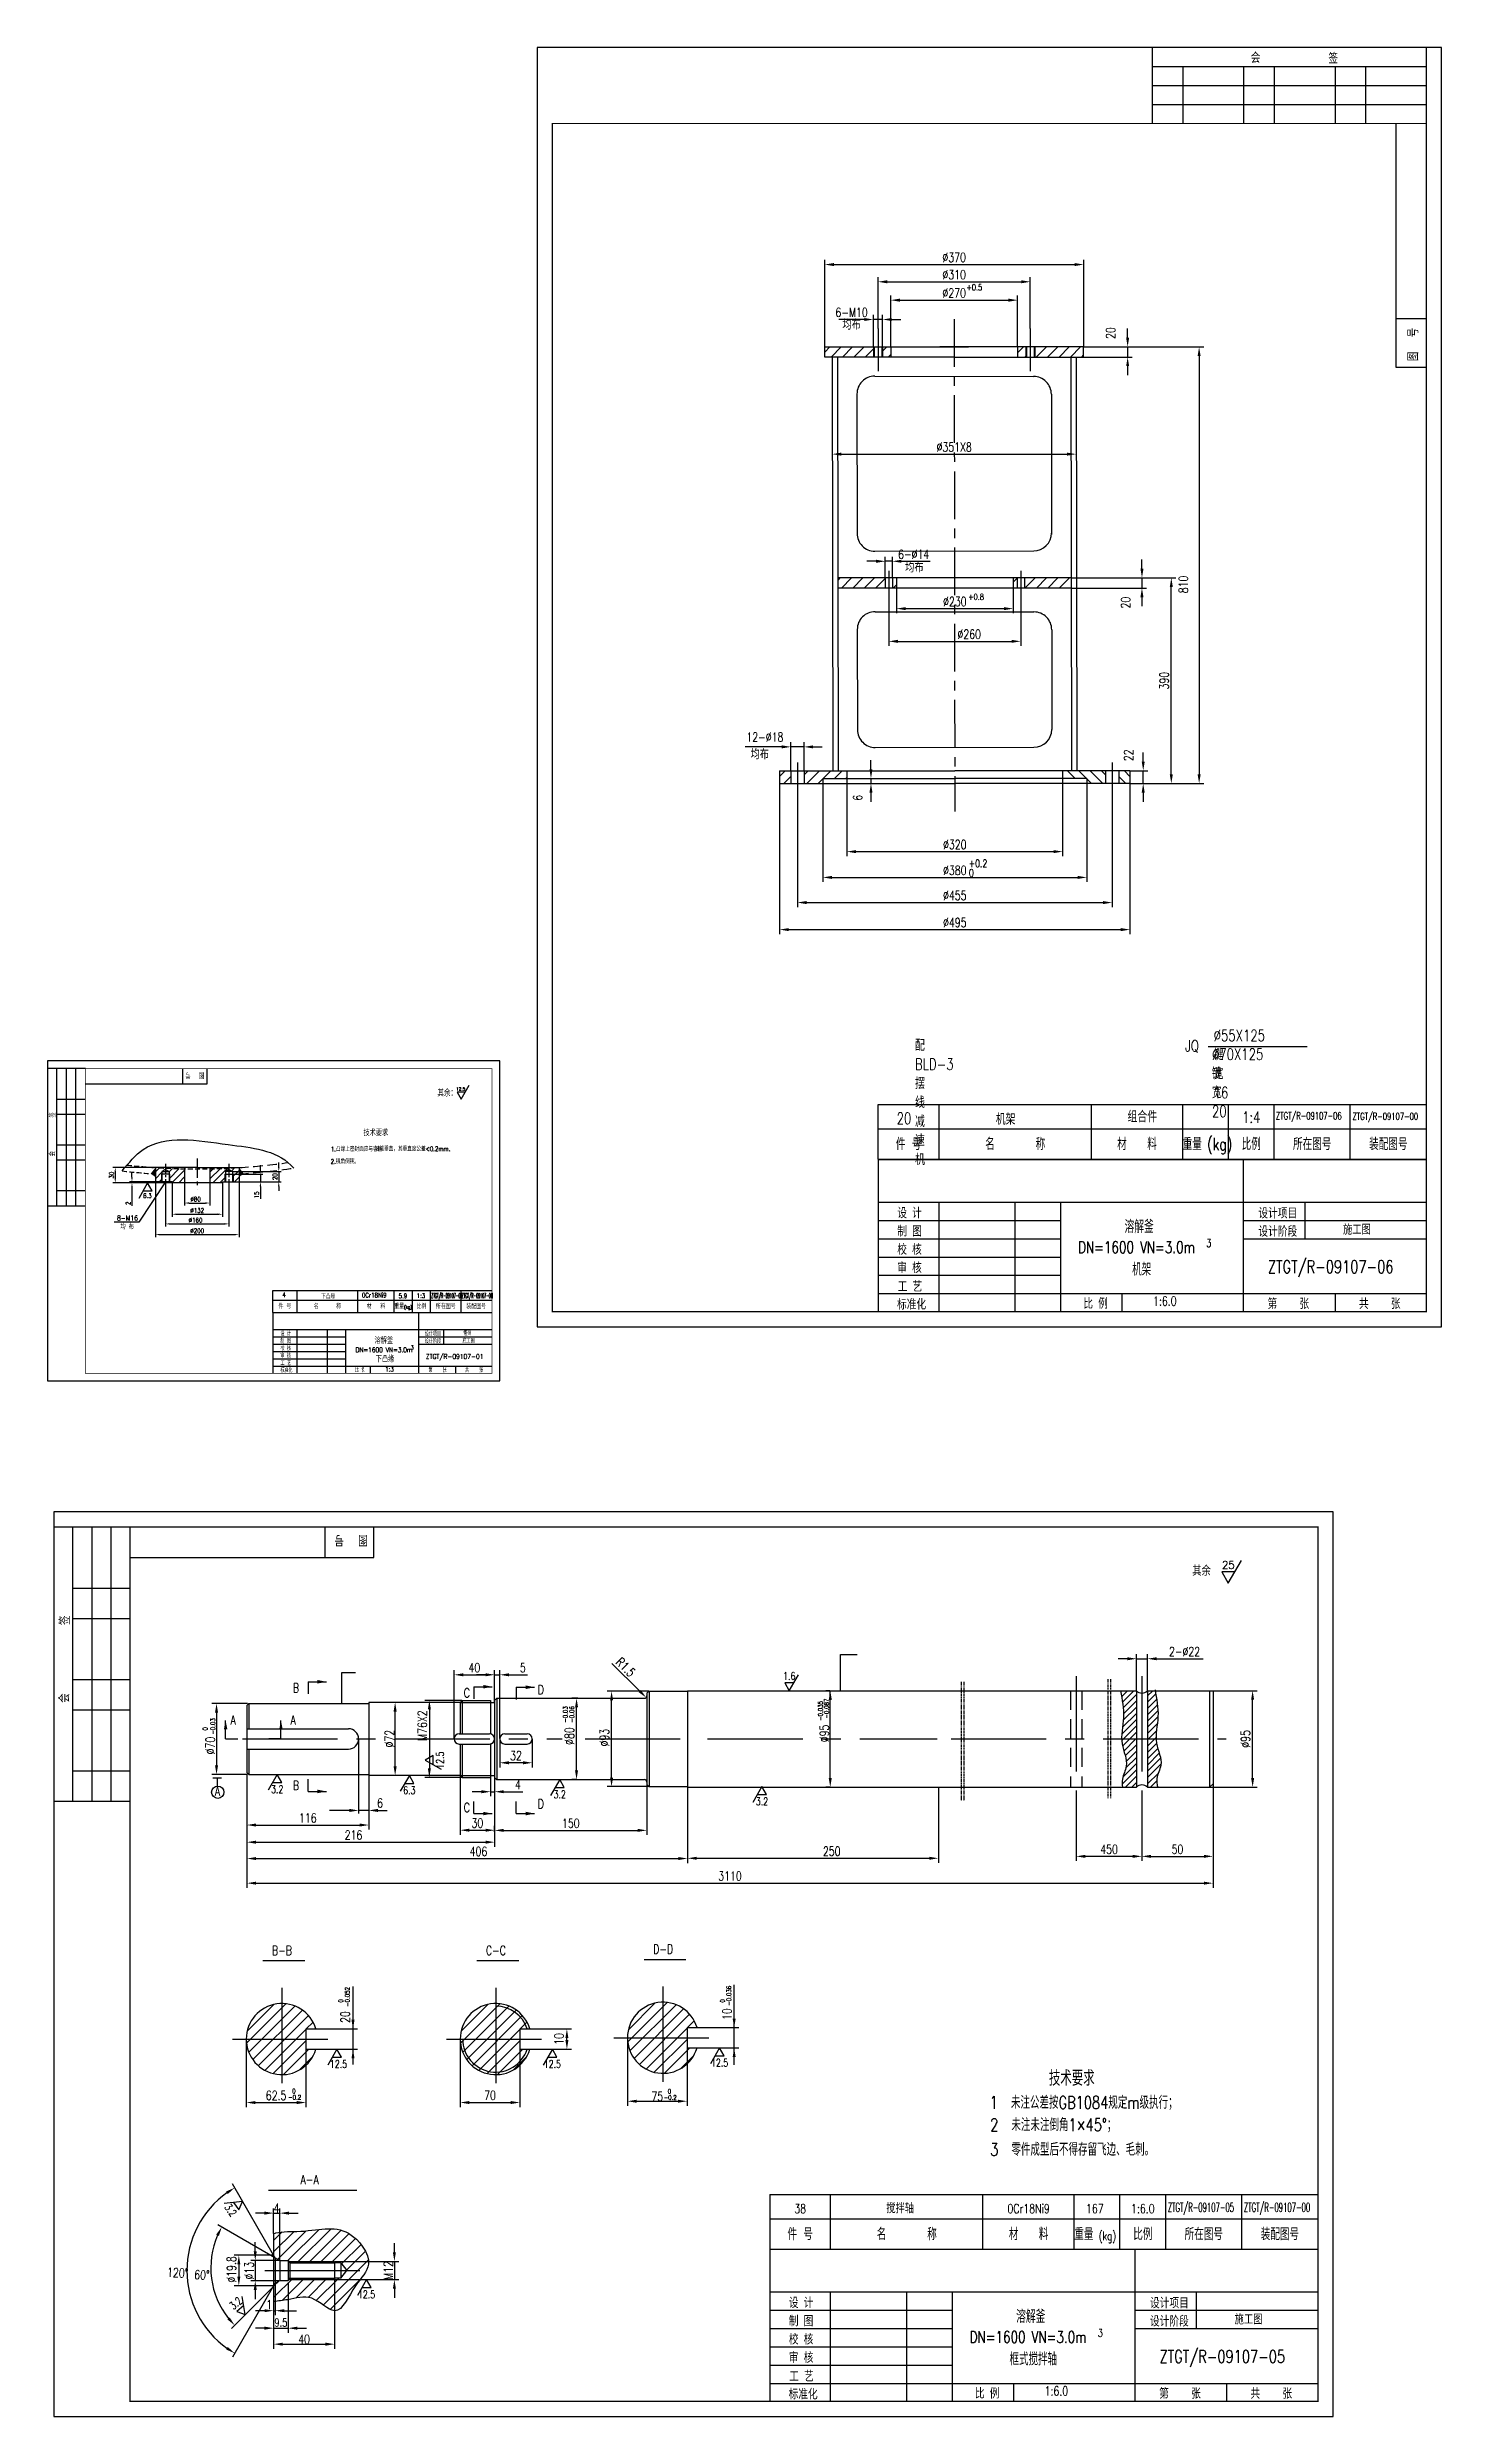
# Model space of a CAD drawing. Extents: x 6109 to 86747, y -17046 to 6992.
# Drawn here: x 42434 to 45180, y -6480 to -1813 of the extents above; entities that cross this region are included whole.
import ezdxf
from ezdxf.enums import TextEntityAlignment as Align

# ---------------------------------------------------------------- set-up
doc = ezdxf.new("R2010")
doc.units = 0
doc.header["$LTSCALE"] = 150
doc.header["$MEASUREMENT"] = 0
for name, pattern in [('CENTER', [2, 1.25, -0.25, 0.25, -0.25]), ('CONTINOUS', [0]), ('HIDDEN', [9.525, 6.35, -3.175]), ('HIDDEN2', [0.1875, 0.125, -0.0625]), ('PHANTOM2', [1.25, 0.625, -0.125, 0.125, -0.125, 0.125, -0.125])]:
    doc.linetypes.add(name, pattern=pattern)
doc.layers.get('0').update_dxf_attribs({"linetype": 'CONTINUOUS'})
doc.layers.get('DEFPOINTS').update_dxf_attribs({"linetype": 'CONTINUOUS'})
for name, color, linetype in [('1', 7, 'CONTINUOUS'), ('3', 7, 'CONTINUOUS'), ('4', 4, 'CONTINOUS'), ('8', 12, 'CONTINUOUS'), ('BZ', 7, 'CONTINUOUS'), ('HGJ', 1, 'CONTINUOUS'), ('HGJX', 2, 'CENTER'), ('HGJY', 7, 'CONTINUOUS'), ('JGHF', 5, 'CONTINUOUS'), ('K1', 4, 'CONTINUOUS'), ('MXB', 7, 'CONTINUOUS'), ('TANK', 1, 'CONTINUOUS'), ('TANKX', 7, 'CONTINUOUS'), ('ZXX', 2, 'CENTER')]:
    doc.layers.add(name, color=color, linetype=linetype)
doc.styles.add('HZ', font='txt', dxfattribs={"width": 0.75, "bigfont": 'hztxt'})
doc.styles.add('HZFS', font='simplex.shx', dxfattribs={"width": 0.75, "bigfont": 'hzfs.shx'})
doc.styles.get("Standard").update_dxf_attribs({"font": 'txt', "width": 0.75, "bigfont": 'hztxt.shx'})
doc.dimstyles.get("Standard").update_dxf_attribs({"dimtxt": 0.18, "dimasz": 0.18, "dimexe": 0.18, "dimexo": 0.0625, "dimgap": 0.09, "dimtad": 0, "dimtih": 1, "dimtoh": 1, "dimdec": 4, "dimzin": 0, "dimdsep": 46, "dimtxsty": 'Standard', "dimcen": 0.09, "dimadec": 0, "dimazin": 0, "dimtfac": 1, "dimtdec": 4, "dimtofl": 0, "dimtmove": 0, "dimatfit": 3, "dimfxl": 1, "dimtolj": 1, "dimtzin": 0, "dimarcsym": 0})
pattern_1 = [(45, (20363.713, -11726.219), (-6.1871843, 6.1871843), [])]
pattern_2 = [(45, (-5456.64, 26276.67), (-11.22532, 11.22532), [])]
pattern_3 = [(45, (-5457.89, 26291.69), (-11.22532, 11.22532), [])]

msp = doc.modelspace()

# ---------------------------------------------------------------- texts
at = {"width": 0.75}
for s, p in [('+0.5', (44244.4022, -2291.89091)), ('+0.8', (44247.92248, -2901.71314))]:
    msp.add_text(s, height=12, dxfattribs=at).set_placement(p)
at = {"style": 'HZFS', "width": 0.75}
for s, p in [('8-M16', (42591.60984, -4119.1302)), ('均 布', (42591.03201, -4134.91541))]:
    msp.add_text(s, height=10, dxfattribs=at).set_placement(p, align=Align.MIDDLE)
for s, height, p in [('DN=1600 VN=3.0m', 23.04, (44464.09291, -4188.17458)), ('3', 15.36, (44716.90531, -4176.24925)), ('3', 8, (43149.51865, -4378.01879)), ('ZTGT/R-09107-01', 9.8304, (43179.31162, -4396.79458)), ('施工图', 8, (43251.44961, -4365.03011)), ('DN=1600 VN=3.0m', 23.04, (44250.52138, -6334.61631)), ('3', 15.36, (44503.33378, -6322.69098))]:
    msp.add_text(s, height=height, dxfattribs=at).set_placement(p)
for s, height, p in [('衢州', 8, (43261.3327, -4350.39019)), ('1:3', 9, (43107.75251, -4421.37575))]:
    msp.add_text(s, height=height, dxfattribs=at).set_placement(p, align=Align.CENTER)
at = {"color": 0, "width": 0.75}
msp.add_text('-0.087', height=9, rotation=90, dxfattribs=at).set_placement((43973.11018, -5104.97384))
at = {"color": 0, "style": 'HZFS', "width": 0.75}
msp.add_text('60%%d', height=18, rotation=356.75780252, dxfattribs=at).set_placement((42722.73331, -6208.82333))
at = {"color": 3, "char_height": 18, "attachment_point": 5, "style": 'HZFS'}
for s, insert in [('6-M10', (44018.08351, -2335.39573)), ('均布', (44018.08351, -2360.27154)), ('6-%%C14', (44140.36947, -2811.9168)), ('均布', (44141.69933, -2838.45236)), ('12-%%C18', (43847.33594, -3171.77972)), ('均布', (43837.21473, -3206.34991))]:
    msp.add_mtext(s, dxfattribs=dict(at, insert=insert))
at = {"color": 0, "linetype": 'ByBlock', "insert": (44707.509, -4814.77985), "char_height": 18, "attachment_point": 5, "style": 'HZ'}
msp.add_mtext('其余', dxfattribs=at)
at = {"color": 0, "linetype": 'ByBlock', "attachment_point": 5, "rotation": 90}
for s, insert, char_height in [('-0.03', (43454.20362, -5096.96466), 9), ('-0.06', (43466.89065, -5096.96466), 9), ('-0.035', (43956.68556, -5089.98091), 9), ('0', (42744.59497, -5125.22906), 9), ('-0.03', (42759.81943, -5120.53631), 9), ('\\A1;∅95', (43964.54122, -5134.34385), 18), ('-0.052', (43024.85718, -5653.32124), 9), ('-0.036', (43776.41312, -5650.96048), 9), ('0', (43011.84949, -5661.11773), 9), ('20', (43020.52128, -5692.98747), 18), ('0', (43763.89046, -5661.18026), 9), ('10', (43772.56225, -5687.16854), 18), ('10', (43441.72862, -5735.99134), 18)]:
    msp.add_mtext(s, dxfattribs=dict(at, insert=insert, char_height=char_height))
at = {"color": 0, "linetype": 'ByBlock', "char_height": 18, "attachment_point": 5, "rotation": 90, "style": 'HZFS'}
for s, insert in [('\\A1;∅72', (43107.7657, -5144.63672)), ('%%c70', (42754.68913, -5158.19089)), ('\\A1;∅19.8', (42796.61845, -6190.0219))]:
    msp.add_mtext(s, dxfattribs=dict(at, insert=insert))
at = {"color": 0, "linetype": 'ByBlock', "attachment_point": 5}
for s, insert, char_height in [('A', (42768.85727, -5248.03427), 18), ('\\A1;62.5', (42884.45184, -5847.33272), 18), ('-0.2', (42921.07008, -5850.93901), 9), ('0', (42919.65499, -5838.68323), 9), ('70', (43305.81445, -5846.93944), 18), ('75', (43635.32809, -5849.07526), 18), ('-0.2', (43660.75749, -5851.46113), 9), ('0', (43659.3424, -5839.20535), 9), ('A-A', (42950.47385, -6013.17181), 18), ('\\A1;1', (42870.76598, -6259.53572), 18)]:
    msp.add_mtext(s, dxfattribs=dict(at, insert=insert, char_height=char_height))
at = {"insert": (43089.23029, -5271.37638), "char_height": 18, "attachment_point": 5}
msp.add_mtext('6', dxfattribs=at)
at = {"color": 0, "insert": (42690.51173, -6196.45011), "char_height": 18, "attachment_point": 5, "rotation": 356.75780252, "style": 'HZFS'}
msp.add_mtext('\\A1;120°', dxfattribs=at)
at = {"layer": '8', "color": 7, "style": 'HZFS', "width": 0.7}
for s, height, p in [('设 计', 21, (44108.06368, -4119.62579)), ('设计项目', 21, (44819.50567, -4120.082)), ('制 图', 21, (44108.06368, -4155.62579)), ('设计阶段', 21, (44819.50567, -4156.082)), ('校 核', 21, (44108.06368, -4191.62579)), ('审 核', 21, (44108.06368, -4227.62579)), ('工 艺', 21, (44108.89867, -4264.48577)), ('标准化', 21, (44107.54922, -4299.62579)), ('比 例', 21, (44474.72328, -4297.92566)), ('第    张', 21, (44837.51132, -4298.33193)), ('共    张', 21, (45017.51132, -4298.33193)), ('校 核', 8.4, (42892.95193, -4380.11072)), ('制 图', 8.4, (42892.95193, -4365.71072)), ('设 计', 8.4, (42892.95193, -4351.31072)), ('审 核', 8.4, (42892.95193, -4394.51072)), ('设计项目', 8.4, (43177.52873, -4351.4932)), ('设计阶段', 8.4, (43177.52873, -4365.8932)), ('标准化', 8.4, (42892.74615, -4423.31072)), ('工 艺', 8.4, (42893.28593, -4409.25471)), ('比 例', 8.4, (43039.61577, -4422.63066)), ('第    张', 8.4, (43184.73099, -4422.79317)), ('共    张', 8.4, (43256.73099, -4422.79317)), ('设 计', 21, (43894.49216, -6266.06752)), ('设计项目', 21, (44605.93414, -6266.52373)), ('制 图', 21, (43894.49216, -6302.06752)), ('设计阶段', 21, (44605.93414, -6302.52373)), ('校 核', 21, (43894.49216, -6338.06752)), ('审 核', 21, (43894.49216, -6374.06752)), ('工 艺', 21, (43895.32714, -6410.9275)), ('标准化', 21, (43893.97769, -6446.06752)), ('比 例', 21, (44261.15175, -6444.36739)), ('第    张', 21, (44623.9398, -6444.77366)), ('共    张', 21, (44803.9398, -6444.77366))]:
    msp.add_text(s, height=height, dxfattribs=at).set_placement(p)
at = {"layer": 'BZ', "style": 'HZFS', "width": 0.75}
for s, height, p in [('其余：', 12.8, (43221.52084, -3879.59864)), ('6.3', 9, (42630.93225, -4079.69076)), ('1.6', 15, (43895.40696, -5028.52879)), ('3.2', 15, (42886.66153, -5251.70571)), ('6.3', 15, (43146.92358, -5253.70571)), ('3.2', 15, (43443.17913, -5261.70571)), ('3.2', 15, (43841.49534, -5275.68565)), ('12.5', 15, (43007.33866, -5792.93864)), ('12.5', 15, (43428.70127, -5792.93864)), ('12.5', 15, (43758.21491, -5790.34902)), ('12.5', 15, (43062.68968, -6246.66984))]:
    msp.add_text(s, height=height, dxfattribs=at).set_placement(p, align=Align.CENTER)
at = {"layer": 'BZ', "style": 'HZFS'}
for s, height, p in [('12.5', 6, (43248.0418, -3867.79795)), ('25', 15, (44760.27108, -4809.88251))]:
    msp.add_text(s, height=height, dxfattribs=at).set_placement(p, align=Align.CENTER)
at = {"layer": 'BZ', "style": 'HZFS', "width": 0.75}
for s, rotation, p in [('12.5', 90, (43214.72881, -5186.96921)), ('3.2', 306.20055253, (42788.74052, -6077.54092)), ('3.2', 40.07235849, (42809.84079, -6262.35231))]:
    msp.add_text(s, height=15, rotation=rotation, dxfattribs=at).set_placement(p, align=Align.CENTER)
at = {"layer": 'HGJY', "style": 'HZFS'}
for s, height, width, p in [('技术要求', 12, 0.75, (43056.58732, -3957.49319)), ('重量', 24.000038, 0.75, (44670.42153, -3985.44385)), ('(kg)', 24.000038, 0.75, (44718.4216, -3985.44385)), ('2.锐角倒钝。', 9, 0.75, (42992.09802, -4012.25741)), ('1.凸缘上密封面应与容器', 9, 0.75, (42992.28811, -3987.90322)), ('轴线垂直，其垂直度公差<0.2mm.', 9, 0.75, (43078.91344, -3987.30879)), ('溶解釜', 25.58976, 0.75, (44555.80859, -4148.90732)), ('重量', 9.570468, 0.75, (43117.15637, -4297.85281)), ('(kg)', 6.699327, 0.75, (43136.29731, -4297.85281)), ('ZTGT/R-09107-01', 9.5704676, 0.4, (43190.07512, -4276.81918)), ('ZTGT/R-09107-00', 9.5704676, 0.4, (43249.89054, -4276.81918)), ('重量', 24, 0.75, (44456.84904, -6132.36739)), ('(kg)', 16.8, 0.75, (44504.84904, -6132.36739)), ('溶解釜', 25.58976, 0.75, (44342.23706, -6295.34905))]:
    msp.add_text(s, height=height, dxfattribs=dict(at, width=width)).set_placement(p)
at = {"layer": 'HGJY', "style": 'HZFS', "width": 0.75}
for s, height, p in [('件 号', 24.000038, (44130.42066, -3985.44385)), ('名      称', 24.000038, (44340.421, -3985.44385)), ('材   料', 24.000038, (44580.42138, -3985.44385)), ('比例', 24.000038, (44805.42174, -3985.44385)), ('所在图号', 24.000038, (44925.42194, -3985.44385)), ('装配图号', 24.000038, (45075.42218, -3985.44385)), ('件 号', 9.570468, (42901.82085, -4297.85281)), ('名      称', 9.570468, (42985.56244, -4297.85281)), ('材   料', 9.570468, (43081.26712, -4297.85281)), ('5.9', 9, (43134.21769, -4277.06951)), ('1:3', 9, (43169.61291, -4276.63382)), ('比例', 9.570468, (43170.99025, -4297.85281)), ('所在图号', 9.570468, (43218.84259, -4297.85281)), ('装配图号', 9.570468, (43278.65801, -4297.85281)), ('件 号', 24, (43916.84904, -6132.36739)), ('名      称', 24, (44126.84904, -6132.36739)), ('材   料', 24, (44366.84904, -6132.36739)), ('比例', 24, (44591.84904, -6132.36739)), ('所在图号', 24, (44711.84904, -6132.36739)), ('装配图号', 24, (44861.84904, -6132.36739))]:
    msp.add_text(s, height=height, dxfattribs=at).set_placement(p, align=Align.CENTER)
for s, p in [('4', (42900.18097, -4270.24134)), ('下凸缘', (42986.98948, -4272.29646)), ('0Cr18Ni9', (43077.81095, -4270.82115))]:
    msp.add_text(s, height=9, dxfattribs=at).set_placement(p, align=Align.MIDDLE)
at = {"layer": 'MXB', "style": 'HZFS'}
for s, height, width, p in [('0', 15, 0.75, (44249.25652, -3446.89872)), ('+0.2', 15, 0.75, (44248.89098, -3428.26419)), ('20', 22.5, 0.75, (44106.79986, -3934.11307)), ('机架', 22.5, 0.75, (44302.07913, -3935.53744)), ('ZTGT/R-09107-06', 14, 0.7, (44854.16812, -3924.82512)), ('ZTGT/R-09107-00', 14, 0.7, (45004.88099, -3925.83978)), ('ZTGT/R-09107-06', 25, 0.75, (44838.12994, -4227.50324)), ('溶解釜', 12, 0.75, (43078.43849, -4366.61712)), ('技术要求', 30, 0.75, (44406.84973, -5828.27429)), ('1  未注公差按GB1084规定m级执行；', 25, 0.75, (44290.17409, -5873.6556)), ('2  未注未注倒角1×45%%D；', 25, 0.75, (44291.09541, -5917.58292)), ('3  零件成型后不得存留飞边、毛刺。', 25, 0.75, (44291.09541, -5966.07829)), ('ZTGT/R-09107-05', 18, 0.55, (44640.84642, -6076.65131)), ('ZTGT/R-09107-00', 18, 0.55, (44790.84642, -6076.65131)), ('ZTGT/R-09107-05', 25, 0.75, (44624.55841, -6373.94497))]:
    msp.add_text(s, height=height, dxfattribs=dict(at, width=width)).set_placement(p)
at = {"layer": 'MXB', "style": 'HZFS', "width": 0.75}
for s, height, p in [('组合件', 22.5, (44590.86492, -3930.59666)), ('施工图', 18, (45013.59526, -4151.55837)), ('1:6.0', 18, (44635.19052, -4291.79787)), ('DN=1600 VN=3.0m', 9.6, (43096.98462, -4383.60009)), ('下凸缘', 12, (43098.94093, -4403.04462)), ('38', 18, (43916.84904, -6079.14501)), ('搅拌轴', 18, (44113.88289, -6079.14501)), ('0Cr18Ni9', 18, (44366.84904, -6079.14501)), ('167', 18, (44497.33293, -6079.14508)), ('1:6.0', 18, (44591.84904, -6079.14501)), ('施工图', 18, (44800.02373, -6298.0001)), ('1:6.0', 18, (44421.61899, -6438.2396))]:
    msp.add_text(s, height=height, dxfattribs=at).set_placement(p, align=Align.CENTER)
for s, p in [('机架', (44589.57675, -4218.74832)), ('框式搅拌轴', (44376.00522, -6365.19005))]:
    msp.add_text(s, height=25, dxfattribs=at).set_placement(p, align=Align.MIDDLE)
at = {"layer": 'MXB', "char_height": 22.5, "attachment_point": 1, "style": 'HZFS'}
for s, insert, width in [('配BLD-3摆线减速机', (44143.06842, -3767.3891), 0.75), ('JQ', (44674.86598, -3768.78025), 44.7120715), ('%%C55X125 键宽16', (44731.31766, -3748.26736), 0.75), ('%%C70X125 键宽20', (44727.89629, -3785.30451), 0.75), ('1:4', (44787.45013, -3909.43045), 44.7120715)]:
    msp.add_mtext(s, dxfattribs=dict(at, insert=insert, width=width))
at = {"layer": 'TANKX', "style": 'HZFS', "width": 0.75}
for s, p in [('B', (42923.61425, -5044.5641)), ('D', (43406.08821, -5048.1616)), ('C', (43260.22366, -5054.27542)), ('A', (42800.04429, -5107.99423)), ('A', (42918.04137, -5107.99423)), ('B', (42923.61425, -5236.53152)), ('C', (43260.22366, -5280.12931)), ('D', (43406.08821, -5272.99653)), ('B-B', (42896.06036, -5561.69042)), ('C-C', (43317.42298, -5561.69042)), ('D-D', (43646.93662, -5559.1008))]:
    msp.add_text(s, height=18, dxfattribs=at).set_placement(p, align=Align.MIDDLE)

# ---------------------------------------------------------------- blocks, each defined once
blk = doc.blocks.new('*D380')
at = {"color": 0, "lineweight": -2}
for p, q in [((44590.1, -5260.4), (44590.1, -5385.4)), ((44730.1, -5234), (44730.1, -5385.4)), ((44608.1, -5376.4), (44712.1, -5376.4))]:
    blk.add_line(p, q, dxfattribs=at)
at = {"color": 0}
for points in [[(44608.1, -5373.4), (44608.1, -5379.4), (44590.1, -5376.4)], [(44712.1, -5373.4), (44712.1, -5379.4), (44730.1, -5376.4)]]:
    blk.add_solid(points, dxfattribs=at)
at = {"layer": 'DEFPOINTS', "color": 0}
for p in [(44590.1, -5259.8), (44730.1, -5233.3), (44730.1, -5376.4)]:
    blk.add_point(p, dxfattribs=at)
at = {"color": 0, "insert": (44660.1, -5362.4), "char_height": 18, "attachment_point": 5, "style": 'HZFS'}
blk.add_mtext('\\A1;50', dxfattribs=at)
blk = doc.blocks.new('*D377')
at = {"color": 0, "lineweight": -2}
for p, q in [((43695, -5240.7), (43695, -5389.2)), ((44189, -5240.7), (44189, -5389.2)), ((43713, -5380.2), (44171, -5380.2))]:
    blk.add_line(p, q, dxfattribs=at)
at = {"color": 0}
for points in [[(43713, -5377.2), (43713, -5383.2), (43695, -5380.2)], [(44171, -5377.2), (44171, -5383.2), (44189, -5380.2)]]:
    blk.add_solid(points, dxfattribs=at)
at = {"layer": 'DEFPOINTS', "color": 0}
for p in [(43695, -5240.1), (44189, -5240.1), (44189, -5380.2)]:
    blk.add_point(p, dxfattribs=at)
at = {"color": 0, "insert": (43979, -5366.2), "char_height": 18, "attachment_point": 5, "style": 'HZFS'}
blk.add_mtext('\\A1;250', dxfattribs=at)
blk = doc.blocks.new('*D373')
at = {"color": 0, "lineweight": -2}
for p, q in [((44460.4, -5260.4), (44460.4, -5385.4)), ((44590.1, -5303.5), (44590.1, -5385.4)), ((44572.1, -5376.4), (44478.4, -5376.4))]:
    blk.add_line(p, q, dxfattribs=at)
at = {"color": 0}
for points in [[(44478.4, -5373.4), (44478.4, -5379.4), (44460.4, -5376.4)], [(44572.1, -5373.4), (44572.1, -5379.4), (44590.1, -5376.4)]]:
    blk.add_solid(points, dxfattribs=at)
at = {"layer": 'DEFPOINTS', "color": 0}
for p in [(44460.4, -5259.8), (44590.1, -5302.9), (44460.4, -5376.4)]:
    blk.add_point(p, dxfattribs=at)
at = {"color": 0, "insert": (44525.3, -5362.4), "char_height": 18, "attachment_point": 5, "style": 'HZFS'}
blk.add_mtext('\\A1;450', dxfattribs=at)
blk = doc.blocks.new('*D369')
at = {"color": 0, "lineweight": -2}
for p, q in [((43247, -5217.7), (43247, -5333.9)), ((43315, -5217.7), (43315, -5333.9)), ((43265, -5324.9), (43297, -5324.9))]:
    blk.add_line(p, q, dxfattribs=at)
at = {"color": 0}
for points in [[(43265, -5321.9), (43265, -5327.9), (43247, -5324.9)], [(43297, -5321.9), (43297, -5327.9), (43315, -5324.9)]]:
    blk.add_solid(points, dxfattribs=at)
at = {"layer": 'DEFPOINTS', "color": 0}
for p in [(43247, -5217.1), (43315, -5217.1), (43315, -5324.9)]:
    blk.add_point(p, dxfattribs=at)
at = {"color": 0, "insert": (43281, -5310.9), "char_height": 18, "attachment_point": 5, "style": 'HZFS'}
blk.add_mtext('\\A1;30', dxfattribs=at)
blk = doc.blocks.new('*D368')
at = {"color": 0, "lineweight": -2}
for p, q in [((42827, -5213.7), (42827, -5357.5)), ((43315, -5217.7), (43315, -5357.5)), ((42845, -5348.5), (43297, -5348.5))]:
    blk.add_line(p, q, dxfattribs=at)
at = {"color": 0}
for points in [[(42845, -5345.5), (42845, -5351.5), (42827, -5348.5)], [(43297, -5345.5), (43297, -5351.5), (43315, -5348.5)]]:
    blk.add_solid(points, dxfattribs=at)
at = {"layer": 'DEFPOINTS', "color": 0}
for p in [(42827, -5213.1), (43315, -5217.1), (43315, -5348.5)]:
    blk.add_point(p, dxfattribs=at)
at = {"color": 0, "insert": (43037, -5334.5), "char_height": 18, "attachment_point": 5, "style": 'HZFS'}
blk.add_mtext('\\A1;216', dxfattribs=at)
blk = doc.blocks.new('*D367')
at = {"color": 0, "lineweight": -2}
for p, q in [((42827, -5213.7), (42827, -5323.7)), ((43067, -5208.6), (43067, -5323.7)), ((42845, -5314.7), (43049, -5314.7))]:
    blk.add_line(p, q, dxfattribs=at)
at = {"color": 0}
for points in [[(42845, -5311.7), (42845, -5317.7), (42827, -5314.7)], [(43049, -5311.7), (43049, -5317.7), (43067, -5314.7)]]:
    blk.add_solid(points, dxfattribs=at)
at = {"layer": 'DEFPOINTS', "color": 0}
for p in [(42827, -5213.1), (43067, -5208), (43067, -5314.7)]:
    blk.add_point(p, dxfattribs=at)
at = {"color": 0, "insert": (42947, -5300.7), "char_height": 18, "attachment_point": 5, "style": 'HZFS'}
blk.add_mtext('\\A1;116', dxfattribs=at)
blk = doc.blocks.new('*D364')
at = {"color": 0, "lineweight": -2}
for p, q in [((42827, -5213.7), (42827, -5389.7)), ((43695, -5241.4), (43695, -5389.7)), ((42845, -5380.7), (43677, -5380.7))]:
    blk.add_line(p, q, dxfattribs=at)
at = {"color": 0}
for points in [[(42845, -5377.7), (42845, -5383.7), (42827, -5380.7)], [(43677, -5377.7), (43677, -5383.7), (43695, -5380.7)]]:
    blk.add_solid(points, dxfattribs=at)
at = {"layer": 'DEFPOINTS', "color": 0}
for p in [(42827, -5213.1), (43695, -5240.7), (43695, -5380.7)]:
    blk.add_point(p, dxfattribs=at)
at = {"color": 0, "insert": (43283.1, -5366.7), "char_height": 18, "attachment_point": 5, "style": 'HZFS'}
blk.add_mtext('\\A1;406', dxfattribs=at)
blk = doc.blocks.new('*D363')
at = {"color": 0, "lineweight": -2}
for p, q in [((43615, -5234.7), (43615, -5334.2)), ((43315, -5328), (43315, -5316.2)), ((43333, -5325.2), (43597, -5325.2))]:
    blk.add_line(p, q, dxfattribs=at)
at = {"color": 0}
for points in [[(43333, -5322.2), (43333, -5328.2), (43315, -5325.2)], [(43597, -5322.2), (43597, -5328.2), (43615, -5325.2)]]:
    blk.add_solid(points, dxfattribs=at)
at = {"layer": 'DEFPOINTS', "color": 0}
for p in [(43615, -5234.1), (43315, -5328.6), (43615, -5325.2)]:
    blk.add_point(p, dxfattribs=at)
at = {"color": 0, "insert": (43465, -5311.2), "char_height": 18, "attachment_point": 5, "style": 'HZFS'}
blk.add_mtext('\\A1;150', dxfattribs=at)
blk = doc.blocks.new('*D361')
at = {"color": 0, "lineweight": -2}
for p, q in [((42999.6, -6210.7), (42999.6, -6346.2)), ((42879.6, -6291.2), (42879.6, -6346.2)), ((42897.6, -6337.2), (42981.6, -6337.2))]:
    blk.add_line(p, q, dxfattribs=at)
at = {"color": 0}
for points in [[(42897.6, -6334.2), (42897.6, -6340.2), (42879.6, -6337.2)], [(42981.6, -6334.2), (42981.6, -6340.2), (42999.6, -6337.2)]]:
    blk.add_solid(points, dxfattribs=at)
at = {"layer": 'DEFPOINTS', "color": 0}
for p in [(42999.6, -6210.1), (42879.6, -6290.5), (42999.6, -6337.2)]:
    blk.add_point(p, dxfattribs=at)
at = {"color": 0, "insert": (42939.6, -6327.6), "char_height": 18, "attachment_point": 5}
blk.add_mtext('\\A1;40', dxfattribs=at)
blk = doc.blocks.new('*D360')
at = {"color": 0, "lineweight": -2}
for p, q in [((43117.5, -6156.1), (43117.5, -6138.1)), ((43000.8, -6174.1), (43126.5, -6174.1)), ((43117.5, -6174.1), (43117.5, -6210.1)), ((43000.8, -6210.1), (43126.5, -6210.1)), ((43117.5, -6228.1), (43117.5, -6246.1))]:
    blk.add_line(p, q, dxfattribs=at)
at = {"color": 0}
for points in [[(43114.5, -6156.1), (43120.5, -6156.1), (43117.5, -6174.1)], [(43114.5, -6228.1), (43120.5, -6228.1), (43117.5, -6210.1)]]:
    blk.add_solid(points, dxfattribs=at)
at = {"layer": 'DEFPOINTS', "color": 0}
for p in [(43000.2, -6174.1), (43000.2, -6210.1), (43117.5, -6210.1)]:
    blk.add_point(p, dxfattribs=at)
at = {"color": 0, "insert": (43105.5, -6192.1), "char_height": 18, "attachment_point": 5, "rotation": 90}
blk.add_mtext('\\A1;M12', dxfattribs=at)
blk = doc.blocks.new('*D359')
at = {"color": 0, "lineweight": -2}
for p, q in [((42879.6, -6227), (42879.6, -6314.7)), ((42908.1, -6215.6), (42908.1, -6314.7)), ((42861.6, -6305.7), (42843.6, -6305.7)), ((42879.6, -6305.7), (42908.1, -6305.7)), ((42926.1, -6305.7), (42944.1, -6305.7))]:
    blk.add_line(p, q, dxfattribs=at)
at = {"color": 0}
for points in [[(42861.6, -6302.7), (42861.6, -6308.7), (42879.6, -6305.7)], [(42926.1, -6302.7), (42926.1, -6308.7), (42908.1, -6305.7)]]:
    blk.add_solid(points, dxfattribs=at)
at = {"layer": 'DEFPOINTS', "color": 0}
for p in [(42879.6, -6226.4), (42908.1, -6214.9), (42908.1, -6305.7)]:
    blk.add_point(p, dxfattribs=at)
at = {"color": 0, "insert": (42893.9, -6294.7), "char_height": 16, "attachment_point": 5}
blk.add_mtext('\\A1;9.5', dxfattribs=at)
blk = doc.blocks.new('*D358')
at = {"color": 0, "lineweight": -2}
for p, q in [((42843.4, -6154.6), (42843.4, -6136.6)), ((42891, -6172.6), (42834.4, -6172.6)), ((42843.4, -6172.6), (42843.4, -6212.4)), ((42889.6, -6212.4), (42834.4, -6212.4)), ((42843.4, -6230.4), (42843.4, -6248.4))]:
    blk.add_line(p, q, dxfattribs=at)
at = {"color": 0}
for points in [[(42840.4, -6154.6), (42846.4, -6154.6), (42843.4, -6172.6)], [(42840.4, -6230.4), (42846.4, -6230.4), (42843.4, -6212.4)]]:
    blk.add_solid(points, dxfattribs=at)
at = {"layer": 'DEFPOINTS', "color": 0}
for p in [(42891.6, -6172.6), (42843.4, -6212.4), (42890.2, -6212.4)]:
    blk.add_point(p, dxfattribs=at)
at = {"color": 0, "insert": (42831.4, -6192.5), "char_height": 18, "attachment_point": 5, "rotation": 90, "style": 'HZFS'}
blk.add_mtext('\\A1;%%C13', dxfattribs=at)
blk = doc.blocks.new('*D357')
at = {"color": 0, "lineweight": -2}
for p, q in [((42861.6, -6079.1), (42843.6, -6079.1)), ((42879.6, -6119.3), (42879.6, -6070.1)), ((42879.6, -6079.1), (42891.6, -6079.1)), ((42891.6, -6172), (42891.6, -6070.1)), ((42909.6, -6079.1), (42927.6, -6079.1))]:
    blk.add_line(p, q, dxfattribs=at)
at = {"color": 0}
for points in [[(42861.6, -6076.1), (42861.6, -6082.1), (42879.6, -6079.1)], [(42909.6, -6076.1), (42909.6, -6082.1), (42891.6, -6079.1)]]:
    blk.add_solid(points, dxfattribs=at)
at = {"layer": 'DEFPOINTS', "color": 0}
for p in [(42891.6, -6079.1), (42879.6, -6119.9), (42891.6, -6172.6)]:
    blk.add_point(p, dxfattribs=at)
at = {"color": 0, "insert": (42885.6, -6069.4), "char_height": 18, "attachment_point": 5}
blk.add_mtext('\\A1;4', dxfattribs=at)
blk = doc.blocks.new('*D362')
at = {"color": 0, "lineweight": -2}
for p, q in [((44730.1, -5319.7), (44730.1, -5438.2)), ((42827, -5369.1), (42827, -5438.2)), ((42845, -5429.2), (44712.1, -5429.2))]:
    blk.add_line(p, q, dxfattribs=at)
at = {"color": 0}
for points in [[(42845, -5426.2), (42845, -5432.2), (42827, -5429.2)], [(44712.1, -5426.2), (44712.1, -5432.2), (44730.1, -5429.2)]]:
    blk.add_solid(points, dxfattribs=at)
at = {"layer": 'DEFPOINTS', "color": 0}
for p in [(44730.1, -5319.1), (42827, -5368.5), (44730.1, -5429.2)]:
    blk.add_point(p, dxfattribs=at)
at = {"color": 0, "insert": (43778.6, -5415.2), "char_height": 18, "attachment_point": 5, "style": 'HZFS'}
blk.add_mtext('\\A1;3110', dxfattribs=at)
blk = doc.blocks.new('*D378')
at = {"color": 0, "lineweight": -2}
blk.add_line((43545.6, -4996.3), (43600.8, -5051), dxfattribs=at)
at = {"color": 0}
blk.add_solid([(43602.9, -5048.8), (43598.6, -5053.1), (43613.5, -5063.6)], dxfattribs=at)
at = {"layer": 'DEFPOINTS', "color": 0}
for p in [(43610, -5060.1), (43613.5, -5063.6)]:
    blk.add_point(p, dxfattribs=at)
at = {"color": 0, "insert": (43573, -5003.7), "char_height": 18, "attachment_point": 5, "rotation": 315.2479, "style": 'HZFS'}
blk.add_mtext('\\A1;R1.5', dxfattribs=at)
blk = doc.blocks.new('*D376')
at = {"color": 0, "lineweight": -2}
for p, q in [((43618.4, -5051.1), (43536.3, -5051.1)), ((43545.3, -5221.1), (43545.3, -5069.1)), ((43619.4, -5239.1), (43536.3, -5239.1))]:
    blk.add_line(p, q, dxfattribs=at)
at = {"color": 0}
for points in [[(43542.3, -5069.1), (43548.3, -5069.1), (43545.3, -5051.1)], [(43542.3, -5221.1), (43548.3, -5221.1), (43545.3, -5239.1)]]:
    blk.add_solid(points, dxfattribs=at)
at = {"layer": 'DEFPOINTS', "color": 0}
for p in [(43545.3, -5051.1), (43619, -5051.1), (43620, -5239.1)]:
    blk.add_point(p, dxfattribs=at)
at = {"color": 0, "insert": (43531.3, -5142.6), "char_height": 18, "attachment_point": 5, "rotation": 90, "style": 'HZFS'}
blk.add_mtext('\\A1;%%C93', dxfattribs=at)
blk = doc.blocks.new('*D375')
at = {"color": 0, "lineweight": -2}
for p, q in [((43478.7, -5065.1), (43467.3, -5065.1)), ((43476.3, -5207.1), (43476.3, -5083.1)), ((43476.7, -5225.1), (43467.3, -5225.1))]:
    blk.add_line(p, q, dxfattribs=at)
at = {"color": 0}
for points in [[(43473.3, -5083.1), (43479.3, -5083.1), (43476.3, -5065.1)], [(43473.3, -5207.1), (43479.3, -5207.1), (43476.3, -5225.1)]]:
    blk.add_solid(points, dxfattribs=at)
at = {"layer": 'DEFPOINTS', "color": 0}
for p in [(43476.3, -5065.1), (43479.4, -5065.1), (43477.3, -5225.1)]:
    blk.add_point(p, dxfattribs=at)
at = {"color": 0, "insert": (43462.3, -5139.5), "char_height": 18, "attachment_point": 5, "rotation": 90, "style": 'HZFS'}
blk.add_mtext('\\A1;%%C80', dxfattribs=at)
blk = doc.blocks.new('*D372')
at = {"color": 0, "lineweight": -2}
for p, q in [((43235, -5144.5), (43235, -5009.8)), ((43253, -5018.8), (43297, -5018.8)), ((43315, -5068.5), (43315, -5009.8))]:
    blk.add_line(p, q, dxfattribs=at)
at = {"color": 0}
for points in [[(43253, -5015.8), (43253, -5021.8), (43235, -5018.8)], [(43297, -5015.8), (43297, -5021.8), (43315, -5018.8)]]:
    blk.add_solid(points, dxfattribs=at)
at = {"layer": 'DEFPOINTS', "color": 0}
for p in [(43315, -5018.8), (43315, -5069.1), (43235, -5145.1)]:
    blk.add_point(p, dxfattribs=at)
at = {"color": 0, "insert": (43275, -5004.8), "char_height": 18, "attachment_point": 5, "style": 'HZFS'}
blk.add_mtext('\\A1;40', dxfattribs=at)
blk = doc.blocks.new('*D371')
at = {"color": 0, "lineweight": -2}
for p, q in [((43297, -5018.8), (43279, -5018.8)), ((43315, -5072.5), (43315, -5009.8)), ((43315, -5018.8), (43325, -5018.8)), ((43325, -5144.5), (43325, -5009.8)), ((43343, -5018.8), (43380, -5018.8))]:
    blk.add_line(p, q, dxfattribs=at)
at = {"color": 0}
for points in [[(43297, -5015.8), (43297, -5021.8), (43315, -5018.8)], [(43343, -5015.8), (43343, -5021.8), (43325, -5018.8)]]:
    blk.add_solid(points, dxfattribs=at)
at = {"layer": 'DEFPOINTS', "color": 0}
for p in [(43325, -5018.8), (43315, -5073.1), (43325, -5145.1)]:
    blk.add_point(p, dxfattribs=at)
at = {"color": 0, "insert": (43370.5, -5004.8), "char_height": 18, "attachment_point": 5, "style": 'HZFS'}
blk.add_mtext('\\A1;5', dxfattribs=at)
blk = doc.blocks.new('*D370')
at = {"color": 0, "lineweight": -2}
for p, q in [((43307, -5221.7), (43307, -5258.1)), ((43315, -5217.7), (43315, -5258.1)), ((43289, -5249.1), (43271, -5249.1)), ((43307, -5249.1), (43315, -5249.1)), ((43333, -5249.1), (43370.6, -5249.1))]:
    blk.add_line(p, q, dxfattribs=at)
at = {"color": 0}
for points in [[(43289, -5246.1), (43289, -5252.1), (43307, -5249.1)], [(43333, -5246.1), (43333, -5252.1), (43315, -5249.1)]]:
    blk.add_solid(points, dxfattribs=at)
at = {"layer": 'DEFPOINTS', "color": 0}
for p in [(43307, -5221.1), (43315, -5217.1), (43315, -5249.1)]:
    blk.add_point(p, dxfattribs=at)
at = {"color": 0, "insert": (43360.8, -5235.1), "char_height": 18, "attachment_point": 5, "style": 'HZFS'}
blk.add_mtext('\\A1;4', dxfattribs=at)
blk = doc.blocks.new('*D366')
at = {"color": 0, "lineweight": -2}
for p, q in [((43250.4, -5069.1), (43177.4, -5069.1)), ((43186.4, -5087.1), (43186.4, -5203.1)), ((43250.4, -5221.1), (43177.4, -5221.1))]:
    blk.add_line(p, q, dxfattribs=at)
at = {"color": 0}
for points in [[(43183.4, -5087.1), (43189.4, -5087.1), (43186.4, -5069.1)], [(43183.4, -5203.1), (43189.4, -5203.1), (43186.4, -5221.1)]]:
    blk.add_solid(points, dxfattribs=at)
at = {"layer": 'DEFPOINTS', "color": 0}
for p in [(43251, -5069.1), (43186.4, -5221.1), (43251, -5221.1)]:
    blk.add_point(p, dxfattribs=at)
at = {"color": 0, "insert": (43172.4, -5119), "char_height": 18, "attachment_point": 5, "rotation": 90, "style": 'HZFS'}
blk.add_mtext('\\A1;M76X2', dxfattribs=at)
blk = doc.blocks.new('*D365')
at = {"color": 0, "lineweight": -2}
for p, q in [((43325, -5145.7), (43325, -5201.1)), ((43389, -5145.7), (43389, -5201.1)), ((43371, -5192.1), (43343, -5192.1))]:
    blk.add_line(p, q, dxfattribs=at)
at = {"color": 0}
for points in [[(43343, -5189.1), (43343, -5195.1), (43325, -5192.1)], [(43371, -5189.1), (43371, -5195.1), (43389, -5192.1)]]:
    blk.add_solid(points, dxfattribs=at)
at = {"layer": 'DEFPOINTS', "color": 0}
for p in [(43325, -5145.1), (43389, -5145.1), (43325, -5192.1)]:
    blk.add_point(p, dxfattribs=at)
at = {"color": 0, "insert": (43357, -5178.1), "char_height": 18, "attachment_point": 5, "style": 'HZFS'}
blk.add_mtext('\\A1;32', dxfattribs=at)
blk = doc.blocks.new('*D379')
at = {"color": 0, "lineweight": -2}
for p, q in [((44691.1, -5050.1), (44817.1, -5050.1)), ((44808.1, -5222.1), (44808.1, -5068.1)), ((44706.3, -5240.1), (44817.1, -5240.1))]:
    blk.add_line(p, q, dxfattribs=at)
at = {"color": 0}
for points in [[(44805.1, -5068.1), (44811.1, -5068.1), (44808.1, -5050.1)], [(44805.1, -5222.1), (44811.1, -5222.1), (44808.1, -5240.1)]]:
    blk.add_solid(points, dxfattribs=at)
at = {"layer": 'DEFPOINTS', "color": 0}
for p in [(44690.4, -5050.1), (44808.1, -5050.1), (44705.6, -5240.1)]:
    blk.add_point(p, dxfattribs=at)
at = {"color": 0, "insert": (44794.1, -5145.1), "char_height": 18, "attachment_point": 5, "rotation": 90, "style": 'HZFS'}
blk.add_mtext('\\A1;%%c95', dxfattribs=at)
blk = doc.blocks.new('*D374')
at = {"color": 0, "lineweight": -2}
for p, q in [((44561.1, -4987.2), (44543.1, -4987.2)), ((44579.1, -5049.5), (44579.1, -4978.2)), ((44579.1, -4987.2), (44601.1, -4987.2)), ((44601.1, -5049.5), (44601.1, -4978.2)), ((44619.1, -4987.2), (44710.8, -4987.2))]:
    blk.add_line(p, q, dxfattribs=at)
at = {"color": 0}
for points in [[(44561.1, -4984.2), (44561.1, -4990.2), (44579.1, -4987.2)], [(44619.1, -4984.2), (44619.1, -4990.2), (44601.1, -4987.2)]]:
    blk.add_solid(points, dxfattribs=at)
at = {"layer": 'DEFPOINTS', "color": 0}
for p in [(44601.1, -4987.2), (44579.1, -5050.1), (44601.1, -5050.1)]:
    blk.add_point(p, dxfattribs=at)
at = {"color": 0, "insert": (44674, -4973.2), "char_height": 18, "attachment_point": 5, "style": 'HZFS'}
blk.add_mtext('\\A1;2-%%C22', dxfattribs=at)
blk = doc.blocks.new('*D390')
at = {"color": 0, "lineweight": -2}
for p, q in [((42646.2, -4047.8), (42595.5, -4047.8)), ((42646.2, -4049.8), (42595.5, -4049.8)), ((42600.5, -4038.8), (42600.5, -4029.8)), ((42600.5, -4047.8), (42600.5, -4049.8)), ((42600.5, -4058.8), (42600.5, -4095.3))]:
    blk.add_line(p, q, dxfattribs=at)
at = {"color": 0}
for points in [[(42599, -4038.8), (42602, -4038.8), (42600.5, -4047.8)], [(42599, -4058.8), (42602, -4058.8), (42600.5, -4049.8)]]:
    blk.add_solid(points, dxfattribs=at)
at = {"layer": 'DEFPOINTS', "color": 0}
for p in [(42600.5, -4049.8), (42646.8, -4047.8), (42646.8, -4049.8)]:
    blk.add_point(p, dxfattribs=at)
at = {"color": 0, "insert": (42593, -4090.1), "char_height": 9, "attachment_point": 5, "rotation": 90, "style": 'HZFS'}
blk.add_mtext('\\A1;2', dxfattribs=at)
blk = doc.blocks.new('*D391')
at = {"color": 0, "lineweight": -2}
for p, q in [((42646.2, -4019.8), (42562.6, -4019.8)), ((42679, -4049.8), (42562.6, -4049.8)), ((42567.6, -4028.8), (42567.6, -4040.8))]:
    blk.add_line(p, q, dxfattribs=at)
at = {"color": 0}
for points in [[(42566.1, -4028.8), (42569.1, -4028.8), (42567.6, -4019.8)], [(42566.1, -4040.8), (42569.1, -4040.8), (42567.6, -4049.8)]]:
    blk.add_solid(points, dxfattribs=at)
at = {"layer": 'DEFPOINTS', "color": 0}
for p in [(42567.6, -4049.8), (42646.8, -4019.8), (42679.6, -4049.8)]:
    blk.add_point(p, dxfattribs=at)
at = {"color": 0, "insert": (42560.1, -4034.8), "char_height": 9, "attachment_point": 5, "rotation": 90, "style": 'HZFS'}
blk.add_mtext('\\A1;30', dxfattribs=at)
blk = doc.blocks.new('HQ')
for p, q in [((-18.75, -90), (-18.75, 0)), ((-12.5, -90), (-12.5, 0)), ((-6.25, -90), (-6.25, 0)), ((64, -10), (64, 0)), ((80, -10), (80, 0)), ((0, -10), (80, -10)), ((-18.75, -20), (0, -20)), ((-18.75, -30), (0, -30)), ((-18.75, -50), (0, -50)), ((-18.75, -60), (0, -60)), ((-18.75, -80), (0, -80)), ((-25, -90), (0, -90))]:
    blk.add_line(p, q)
at = {"layer": 'K1', "color": 7}
blk.add_line((0, 0), (-25, 0), dxfattribs=at)
at = {"style": 'HZ', "width": 0.75}
for s, rotation, p in [('图  号', 180, (78.04, -2.6)), ('签', 90, (-19.68, -32.16)), ('会         ', 90, (-19.87, -57.68))]:
    blk.add_text(s, height=3.5, rotation=rotation, dxfattribs=at).set_placement(p)
blk = doc.blocks.new('*D392')
at = {"color": 0, "lineweight": -2}
for p, q in [((42800.3, -4032.8), (42858.6, -4032.8)), ((42802.7, -4047.8), (42858.6, -4047.8)), ((42853.6, -4023.8), (42853.6, -4014.8)), ((42853.6, -4032.8), (42853.6, -4047.8)), ((42853.6, -4056.8), (42853.6, -4081.4))]:
    blk.add_line(p, q, dxfattribs=at)
at = {"color": 0}
for points in [[(42852.1, -4023.8), (42855.1, -4023.8), (42853.6, -4032.8)], [(42852.1, -4056.8), (42855.1, -4056.8), (42853.6, -4047.8)]]:
    blk.add_solid(points, dxfattribs=at)
at = {"layer": 'DEFPOINTS', "color": 0}
for p in [(42799.6, -4032.8), (42802, -4047.8), (42853.6, -4047.8)]:
    blk.add_point(p, dxfattribs=at)
at = {"color": 0, "insert": (42846.1, -4073.6), "char_height": 9, "attachment_point": 5, "rotation": 90, "style": 'HZFS'}
blk.add_mtext('\\A1;15', dxfattribs=at)
blk = doc.blocks.new('*D393')
at = {"color": 0, "lineweight": -2}
for p, q in [((42889.7, -4018.8), (42889.7, -4009.8)), ((42799.3, -4027.8), (42894.7, -4027.8)), ((42800.3, -4047.8), (42894.7, -4047.8)), ((42889.7, -4027.8), (42889.7, -4047.8)), ((42889.7, -4056.8), (42889.7, -4065.8))]:
    blk.add_line(p, q, dxfattribs=at)
at = {"color": 0}
for points in [[(42888.2, -4018.8), (42891.2, -4018.8), (42889.7, -4027.8)], [(42888.2, -4056.8), (42891.2, -4056.8), (42889.7, -4047.8)]]:
    blk.add_solid(points, dxfattribs=at)
at = {"layer": 'DEFPOINTS', "color": 0}
for p in [(42798.6, -4027.8), (42799.6, -4047.8), (42889.7, -4047.8)]:
    blk.add_point(p, dxfattribs=at)
at = {"color": 0, "insert": (42882.2, -4037.8), "char_height": 9, "attachment_point": 5, "rotation": 90, "style": 'HZFS'}
blk.add_mtext('\\A1;20', dxfattribs=at)
blk = doc.blocks.new('*D394')
at = {"color": 0, "lineweight": -2}
for p, q in [((42704.1, -4050.4), (42704.1, -4094.6)), ((42754.1, -4048.5), (42754.1, -4094.6)), ((42713.1, -4089.6), (42745.1, -4089.6))]:
    blk.add_line(p, q, dxfattribs=at)
at = {"color": 0}
for points in [[(42713.1, -4088.1), (42713.1, -4091.1), (42704.1, -4089.6)], [(42745.1, -4088.1), (42745.1, -4091.1), (42754.1, -4089.6)]]:
    blk.add_solid(points, dxfattribs=at)
at = {"layer": 'DEFPOINTS', "color": 0}
for p in [(42704.1, -4049.8), (42754.1, -4047.8), (42754.1, -4089.6)]:
    blk.add_point(p, dxfattribs=at)
at = {"color": 0, "insert": (42725.9, -4082.1), "char_height": 9, "attachment_point": 5, "style": 'HZFS'}
blk.add_mtext('\\A1;%%C80', dxfattribs=at)
blk = doc.blocks.new('*D395')
at = {"color": 0, "lineweight": -2}
for p, q in [((42679.6, -4050.4), (42679.6, -4116.7)), ((42778.6, -4050.4), (42778.6, -4116.7)), ((42688.6, -4111.7), (42769.6, -4111.7))]:
    blk.add_line(p, q, dxfattribs=at)
at = {"color": 0}
for points in [[(42688.6, -4110.2), (42688.6, -4113.2), (42679.6, -4111.7)], [(42769.6, -4110.2), (42769.6, -4113.2), (42778.6, -4111.7)]]:
    blk.add_solid(points, dxfattribs=at)
at = {"layer": 'DEFPOINTS', "color": 0}
for p in [(42679.6, -4049.8), (42778.6, -4049.8), (42778.6, -4111.7)]:
    blk.add_point(p, dxfattribs=at)
at = {"color": 0, "insert": (42729.1, -4104.2), "char_height": 9, "attachment_point": 5, "style": 'HZFS'}
blk.add_mtext('\\A1;%%C132', dxfattribs=at)
blk = doc.blocks.new('*D396')
at = {"color": 0, "lineweight": -2}
for p, q in [((42646.8, -4047.8), (42646.8, -4156.8)), ((42811.5, -4047.8), (42811.5, -4156.8)), ((42655.8, -4151.8), (42802.5, -4151.8))]:
    blk.add_line(p, q, dxfattribs=at)
at = {"color": 0}
for points in [[(42655.8, -4150.3), (42655.8, -4153.3), (42646.8, -4151.8)], [(42802.5, -4150.3), (42802.5, -4153.3), (42811.5, -4151.8)]]:
    blk.add_solid(points, dxfattribs=at)
at = {"layer": 'DEFPOINTS', "color": 0}
for p in [(42646.8, -4047.2), (42811.5, -4047.2), (42811.5, -4151.8)]:
    blk.add_point(p, dxfattribs=at)
at = {"color": 0, "insert": (42729.1, -4144.3), "char_height": 9, "attachment_point": 5, "style": 'HZFS'}
blk.add_mtext('\\A1;%%C200', dxfattribs=at)
blk = doc.blocks.new('*D397')
at = {"color": 0, "lineweight": -2}
for p, q in [((42666.6, -4060.8), (42666.6, -4135.7)), ((42791.6, -4060.8), (42791.6, -4135.7)), ((42675.6, -4130.7), (42782.6, -4130.7))]:
    blk.add_line(p, q, dxfattribs=at)
at = {"color": 0}
for points in [[(42675.6, -4129.2), (42675.6, -4132.2), (42666.6, -4130.7)], [(42782.6, -4129.2), (42782.6, -4132.2), (42791.6, -4130.7)]]:
    blk.add_solid(points, dxfattribs=at)
at = {"layer": 'DEFPOINTS', "color": 0}
for p in [(42666.6, -4060.2), (42791.6, -4060.2), (42791.6, -4130.7)]:
    blk.add_point(p, dxfattribs=at)
at = {"color": 0, "insert": (42725.8, -4123.2), "char_height": 9, "attachment_point": 5, "style": 'HZFS'}
blk.add_mtext('\\A1;%%C160', dxfattribs=at)
blk = doc.blocks.new('BORDER')
for p, q in [((1, 1), (0, 1)), ((0, 1), (0, 0)), ((1, 0), (1, 1)), ((0, 0), (1, 0))]:
    blk.add_line(p, q)
blk = doc.blocks.new('*D416')
at = {"color": 3, "lineweight": -2}
for p, q in [((44008.9, -3253.4), (44008.9, -3406.5)), ((44433.9, -3253.4), (44433.9, -3406.5)), ((44026.9, -3397.5), (44415.9, -3397.5))]:
    blk.add_line(p, q, dxfattribs=at)
at = {"color": 3}
for points in [[(44026.9, -3394.5), (44026.9, -3400.5), (44008.9, -3397.5)], [(44415.9, -3394.5), (44415.9, -3400.5), (44433.9, -3397.5)]]:
    blk.add_solid(points, dxfattribs=at)
at = {"layer": 'DEFPOINTS', "color": 0}
for p in [(44008.9, -3253.3), (44433.9, -3253.3), (44433.9, -3397.5)]:
    blk.add_point(p, dxfattribs=at)
at = {"color": 3, "insert": (44221.4, -3383.5), "char_height": 18, "attachment_point": 5, "style": 'HZFS'}
blk.add_mtext('\\A1;%%C320', dxfattribs=at)
blk = doc.blocks.new('*D417')
at = {"color": 3, "lineweight": -2}
for p, q in [((43961.4, -3263.4), (43961.4, -3457.3)), ((44481.4, -3263.4), (44481.4, -3457.3)), ((43979.4, -3448.3), (44463.4, -3448.3))]:
    blk.add_line(p, q, dxfattribs=at)
at = {"color": 3}
for points in [[(43979.4, -3445.3), (43979.4, -3451.3), (43961.4, -3448.3)], [(44463.4, -3445.3), (44463.4, -3451.3), (44481.4, -3448.3)]]:
    blk.add_solid(points, dxfattribs=at)
at = {"layer": 'DEFPOINTS', "color": 0}
for p in [(43961.4, -3263.3), (44481.4, -3263.3), (44481.4, -3448.3)]:
    blk.add_point(p, dxfattribs=at)
at = {"color": 3, "insert": (44221.4, -3434.3), "char_height": 18, "attachment_point": 5, "style": 'HZFS'}
blk.add_mtext('\\A1;%%C380', dxfattribs=at)
blk = doc.blocks.new('*D418')
at = {"color": 3, "lineweight": -2}
for p, q in [((43911.4, -3278.3), (43911.4, -3506.8)), ((44531.4, -3278.3), (44531.4, -3506.8)), ((43929.4, -3497.8), (44513.4, -3497.8))]:
    blk.add_line(p, q, dxfattribs=at)
at = {"color": 3}
for points in [[(43929.4, -3494.8), (43929.4, -3500.8), (43911.4, -3497.8)], [(44513.4, -3494.8), (44513.4, -3500.8), (44531.4, -3497.8)]]:
    blk.add_solid(points, dxfattribs=at)
at = {"layer": 'DEFPOINTS', "color": 0}
for p in [(43911.4, -3278.2), (44531.4, -3278.2), (44531.4, -3497.8)]:
    blk.add_point(p, dxfattribs=at)
at = {"color": 3, "insert": (44221.4, -3483.8), "char_height": 18, "attachment_point": 5, "style": 'HZFS'}
blk.add_mtext('\\A1;%%C455', dxfattribs=at)
blk = doc.blocks.new('*D419')
at = {"color": 3, "lineweight": -2}
for p, q in [((43876.4, -3263.4), (43876.4, -3560.1)), ((44566.4, -3263.4), (44566.4, -3560.1)), ((43894.4, -3551.1), (44548.4, -3551.1))]:
    blk.add_line(p, q, dxfattribs=at)
at = {"color": 3}
for points in [[(43894.4, -3548.1), (43894.4, -3554.1), (43876.4, -3551.1)], [(44548.4, -3548.1), (44548.4, -3554.1), (44566.4, -3551.1)]]:
    blk.add_solid(points, dxfattribs=at)
at = {"layer": 'DEFPOINTS', "color": 0}
for p in [(43876.4, -3263.3), (44566.4, -3263.3), (44566.4, -3551.1)]:
    blk.add_point(p, dxfattribs=at)
at = {"color": 3, "insert": (44221.4, -3537.1), "char_height": 18, "attachment_point": 5, "style": 'HZFS'}
blk.add_mtext('\\A1;%%C495', dxfattribs=at)
blk = doc.blocks.new('*D420')
at = {"color": 3, "lineweight": -2}
for p, q in [((44592.6, -3220.3), (44592.6, -3202.3)), ((44566.5, -3238.3), (44601.6, -3238.3)), ((44566.5, -3263.3), (44601.6, -3263.3)), ((44592.6, -3263.3), (44592.6, -3238.3)), ((44592.6, -3281.3), (44592.6, -3299.3))]:
    blk.add_line(p, q, dxfattribs=at)
at = {"color": 3}
for points in [[(44589.6, -3220.3), (44595.6, -3220.3), (44592.6, -3238.3)], [(44589.6, -3281.3), (44595.6, -3281.3), (44592.6, -3263.3)]]:
    blk.add_solid(points, dxfattribs=at)
at = {"layer": 'DEFPOINTS', "color": 0}
for p in [(44566.4, -3238.3), (44566.4, -3263.3), (44592.6, -3238.3)]:
    blk.add_point(p, dxfattribs=at)
at = {"color": 3, "insert": (44563.8, -3207.7), "char_height": 18, "attachment_point": 5, "rotation": 90, "style": 'HZFS'}
blk.add_mtext('\\A1;22', dxfattribs=at)
blk = doc.blocks.new('*D421')
at = {"color": 3, "lineweight": -2}
for p, q in [((44056.3, -3235.3), (44056.3, -3217.3)), ((44009, -3253.3), (44065.3, -3253.3)), ((44009, -3263.3), (44065.3, -3263.3)), ((44056.3, -3253.3), (44056.3, -3263.3)), ((44056.3, -3281.3), (44056.3, -3299.3))]:
    blk.add_line(p, q, dxfattribs=at)
at = {"color": 3}
for points in [[(44053.3, -3235.3), (44059.3, -3235.3), (44056.3, -3253.3)], [(44053.3, -3281.3), (44059.3, -3281.3), (44056.3, -3263.3)]]:
    blk.add_solid(points, dxfattribs=at)
at = {"layer": 'DEFPOINTS', "color": 0}
for p in [(44008.9, -3253.3), (44008.9, -3263.3), (44056.3, -3263.3)]:
    blk.add_point(p, dxfattribs=at)
at = {"color": 3, "insert": (44030.2, -3291.4), "char_height": 18, "attachment_point": 5, "rotation": 90, "style": 'HZFS'}
blk.add_mtext('\\A1;6', dxfattribs=at)
blk = doc.blocks.new('*D422')
at = {"color": 3, "lineweight": -2}
for p, q in [((44451.5, -2858.3), (44656.9, -2858.3)), ((44647.9, -3245.3), (44647.9, -2876.3)), ((44601.7, -3263.3), (44656.9, -3263.3))]:
    blk.add_line(p, q, dxfattribs=at)
at = {"color": 3}
for points in [[(44644.9, -2876.3), (44650.9, -2876.3), (44647.9, -2858.3)], [(44644.9, -3245.3), (44650.9, -3245.3), (44647.9, -3263.3)]]:
    blk.add_solid(points, dxfattribs=at)
at = {"layer": 'DEFPOINTS', "color": 0}
for p in [(44451.4, -2858.3), (44647.9, -2858.3), (44601.6, -3263.3)]:
    blk.add_point(p, dxfattribs=at)
at = {"color": 3, "insert": (44633.9, -3060.8), "char_height": 18, "attachment_point": 5, "rotation": 90, "style": 'HZFS'}
blk.add_mtext('\\A1;390', dxfattribs=at)
blk = doc.blocks.new('*D423')
at = {"color": 3, "lineweight": -2}
for p, q in [((44590.1, -2840.3), (44590.1, -2822.3)), ((44451.5, -2858.3), (44599.1, -2858.3)), ((44451.5, -2878.3), (44599.1, -2878.3)), ((44590.1, -2858.3), (44590.1, -2878.3)), ((44590.1, -2896.3), (44590.1, -2914.3))]:
    blk.add_line(p, q, dxfattribs=at)
at = {"color": 3}
for points in [[(44587.1, -2840.3), (44593.1, -2840.3), (44590.1, -2858.3)], [(44587.1, -2896.3), (44593.1, -2896.3), (44590.1, -2878.3)]]:
    blk.add_solid(points, dxfattribs=at)
at = {"layer": 'DEFPOINTS', "color": 0}
for p in [(44451.5, -2858.3), (44451.5, -2878.3), (44590.1, -2878.3)]:
    blk.add_point(p, dxfattribs=at)
at = {"color": 3, "insert": (44557.9, -2907), "char_height": 18, "attachment_point": 5, "rotation": 90, "style": 'HZFS'}
blk.add_mtext('\\A1;20', dxfattribs=at)
blk = doc.blocks.new('*D424')
at = {"color": 3, "lineweight": -2}
for p, q in [((44475.2, -2403.3), (44711.7, -2403.3)), ((44702.7, -2421.3), (44702.7, -3245.3)), ((44656.9, -3263.3), (44711.7, -3263.3))]:
    blk.add_line(p, q, dxfattribs=at)
at = {"color": 3}
for points in [[(44699.7, -2421.3), (44705.7, -2421.3), (44702.7, -2403.3)], [(44699.7, -3245.3), (44705.7, -3245.3), (44702.7, -3263.3)]]:
    blk.add_solid(points, dxfattribs=at)
at = {"layer": 'DEFPOINTS', "color": 0}
for p in [(44475.2, -2403.3), (44656.9, -3263.3), (44702.7, -3263.3)]:
    blk.add_point(p, dxfattribs=at)
at = {"color": 3, "insert": (44671.8, -2871.3), "char_height": 18, "attachment_point": 5, "rotation": 90, "style": 'HZFS'}
blk.add_mtext('\\A1;810', dxfattribs=at)
blk = doc.blocks.new('*D425')
at = {"color": 3, "lineweight": -2}
for p, q in [((44561.9, -2385.3), (44561.9, -2367.3)), ((44475.3, -2403.3), (44570.9, -2403.3)), ((44475.3, -2423.3), (44570.9, -2423.3)), ((44561.9, -2403.3), (44561.9, -2423.3)), ((44561.9, -2441.3), (44561.9, -2459.3))]:
    blk.add_line(p, q, dxfattribs=at)
at = {"color": 3}
for points in [[(44558.9, -2385.3), (44564.9, -2385.3), (44561.9, -2403.3)], [(44558.9, -2441.3), (44564.9, -2441.3), (44561.9, -2423.3)]]:
    blk.add_solid(points, dxfattribs=at)
at = {"layer": 'DEFPOINTS', "color": 0}
for p in [(44475.2, -2403.3), (44475.2, -2423.3), (44561.9, -2423.3)]:
    blk.add_point(p, dxfattribs=at)
at = {"color": 3, "insert": (44528.3, -2376.2), "char_height": 18, "attachment_point": 5, "rotation": 90, "style": 'HZFS'}
blk.add_mtext('\\A1;20', dxfattribs=at)
blk = doc.blocks.new('*D426')
at = {"color": 3, "lineweight": -2}
for p, q in [((44095.2, -2403.3), (44095.2, -2302.3)), ((44113.2, -2311.3), (44327.2, -2311.3)), ((44345.2, -2403.3), (44345.2, -2302.3))]:
    blk.add_line(p, q, dxfattribs=at)
at = {"color": 3}
for points in [[(44113.2, -2308.3), (44113.2, -2314.3), (44095.2, -2311.3)], [(44327.2, -2308.3), (44327.2, -2314.3), (44345.2, -2311.3)]]:
    blk.add_solid(points, dxfattribs=at)
at = {"layer": 'DEFPOINTS', "color": 0}
for p in [(44345.2, -2311.3), (44095.2, -2403.3), (44345.2, -2403.3)]:
    blk.add_point(p, dxfattribs=at)
at = {"color": 3, "insert": (44220.2, -2297.3), "char_height": 18, "attachment_point": 5, "style": 'HZFS'}
blk.add_mtext('\\A1;%%C270', dxfattribs=at)
blk = doc.blocks.new('*D427')
at = {"color": 3, "lineweight": -2}
for p, q in [((44070.2, -2367.1), (44070.2, -2266.1)), ((44088.2, -2275.1), (44352.2, -2275.1)), ((44370.2, -2367.1), (44370.2, -2266.1))]:
    blk.add_line(p, q, dxfattribs=at)
at = {"color": 3}
for points in [[(44088.2, -2272.1), (44088.2, -2278.1), (44070.2, -2275.1)], [(44352.2, -2272.1), (44352.2, -2278.1), (44370.2, -2275.1)]]:
    blk.add_solid(points, dxfattribs=at)
at = {"layer": 'DEFPOINTS', "color": 0}
for p in [(44370.2, -2275.1), (44070.2, -2367.1), (44370.2, -2367.1)]:
    blk.add_point(p, dxfattribs=at)
at = {"color": 3, "insert": (44220.2, -2261.1), "char_height": 18, "attachment_point": 5, "style": 'HZFS'}
blk.add_mtext('\\A1;%%C310', dxfattribs=at)
blk = doc.blocks.new('*D428')
at = {"color": 3, "lineweight": -2}
for p, q in [((43980.1, -2603.1), (43980.1, -2623.6)), ((44460.3, -2603.1), (44460.3, -2623.6)), ((43998.1, -2614.6), (44442.3, -2614.6))]:
    blk.add_line(p, q, dxfattribs=at)
at = {"color": 3}
for points in [[(43998.1, -2611.6), (43998.1, -2617.6), (43980.1, -2614.6)], [(44442.3, -2611.6), (44442.3, -2617.6), (44460.3, -2614.6)]]:
    blk.add_solid(points, dxfattribs=at)
at = {"layer": 'DEFPOINTS', "color": 0}
for p in [(43980.1, -2603.1), (44460.3, -2603.1), (44460.3, -2614.6)]:
    blk.add_point(p, dxfattribs=at)
at = {"color": 3, "insert": (44220.2, -2600.6), "char_height": 18, "attachment_point": 5, "style": 'HZFS'}
blk.add_mtext('\\A1;%%C351X8', dxfattribs=at)
blk = doc.blocks.new('*D429')
at = {"color": 3, "lineweight": -2}
for p, q in [((43965.2, -2403.3), (43965.2, -2232.2)), ((44475.3, -2403.3), (44475.3, -2232.2)), ((43983.2, -2241.2), (44457.3, -2241.2))]:
    blk.add_line(p, q, dxfattribs=at)
at = {"color": 3}
for points in [[(43983.2, -2238.2), (43983.2, -2244.2), (43965.2, -2241.2)], [(44457.3, -2238.2), (44457.3, -2244.2), (44475.3, -2241.2)]]:
    blk.add_solid(points, dxfattribs=at)
at = {"layer": 'DEFPOINTS', "color": 0}
for p in [(44475.3, -2241.2), (43965.2, -2403.3), (44475.3, -2403.3)]:
    blk.add_point(p, dxfattribs=at)
at = {"color": 3, "insert": (44220.2, -2227.2), "char_height": 18, "attachment_point": 5, "style": 'HZFS'}
blk.add_mtext('\\A1;%%C370', dxfattribs=at)
blk = doc.blocks.new('*D430')
at = {"color": 3, "lineweight": -2}
for p, q in [((44106.4, -2878.4), (44106.4, -2927.9)), ((44336.4, -2878.4), (44336.4, -2927.9)), ((44124.4, -2918.9), (44318.4, -2918.9))]:
    blk.add_line(p, q, dxfattribs=at)
at = {"color": 3}
for points in [[(44124.4, -2915.9), (44124.4, -2921.9), (44106.4, -2918.9)], [(44318.4, -2915.9), (44318.4, -2921.9), (44336.4, -2918.9)]]:
    blk.add_solid(points, dxfattribs=at)
at = {"layer": 'DEFPOINTS', "color": 0}
for p in [(44106.4, -2878.3), (44336.4, -2878.3), (44336.4, -2918.9)]:
    blk.add_point(p, dxfattribs=at)
at = {"color": 3, "insert": (44221.4, -2904.9), "char_height": 18, "attachment_point": 5, "style": 'HZFS'}
blk.add_mtext('\\A1;%%C230', dxfattribs=at)
blk = doc.blocks.new('*D431')
at = {"color": 3, "lineweight": -2}
for p, q in [((44091.4, -2891.8), (44091.4, -2992.3)), ((44351.4, -2891.8), (44351.4, -2992.3)), ((44109.4, -2983.3), (44333.4, -2983.3))]:
    blk.add_line(p, q, dxfattribs=at)
at = {"color": 3}
for points in [[(44109.4, -2980.3), (44109.4, -2986.3), (44091.4, -2983.3)], [(44333.4, -2980.3), (44333.4, -2986.3), (44351.4, -2983.3)]]:
    blk.add_solid(points, dxfattribs=at)
at = {"layer": 'DEFPOINTS', "color": 0}
for p in [(44091.4, -2891.8), (44351.4, -2891.8), (44351.4, -2983.3)]:
    blk.add_point(p, dxfattribs=at)
at = {"color": 3, "insert": (44249.8, -2969.3), "char_height": 18, "attachment_point": 5, "style": 'HZFS'}
blk.add_mtext('\\A1;%%C260', dxfattribs=at)

# ---------------------------------------------------------------- dimensions: what is measured, and where the dimension line sits
for base, p1, p2, text, override, picture, middle in [((44475.28915, -2241.16747), (43965.16415, -2403.32063), (44475.28915, -2403.32063), '%%C370', {"dimtxt": 18, "dimasz": 18, "dimexe": 9, "dimgap": 5, "dimtad": 1, "dimtih": 0, "dimtoh": 0, "dimdec": 0, "dimtxsty": 'HZFS', "dimclrd": 3, "dimclre": 3, "dimclrt": 3, "dimtdec": 0, "dimtofl": 1, "dimtmove": 1}, '*D429', (44220.22665, -2227.16747)), ((44370.16415, -2275.1414), (44070.16415, -2367.12558), (44370.16415, -2367.12558), '%%C310', {"dimtxt": 18, "dimasz": 18, "dimexe": 9, "dimgap": 5, "dimtad": 1, "dimtih": 0, "dimtoh": 0, "dimdec": 0, "dimtxsty": 'HZFS', "dimclrd": 3, "dimclre": 3, "dimclrt": 3, "dimtdec": 0, "dimtofl": 1, "dimtmove": 1}, '*D427', (44220.16415, -2261.1414)), ((44345.16415, -2311.32584), (44095.16415, -2403.32063), (44345.16415, -2403.32063), '%%C270', {"dimtxt": 18, "dimasz": 18, "dimexe": 9, "dimgap": 5, "dimtad": 1, "dimtih": 0, "dimtoh": 0, "dimdec": 0, "dimtxsty": 'HZFS', "dimclrd": 3, "dimclre": 3, "dimclrt": 3, "dimtdec": 0, "dimtofl": 1, "dimtmove": 1}, '*D426', (44220.16415, -2297.32584)), ((44460.28915, -2614.60397), (43980.13017, -2603.07798), (44460.28915, -2603.07798), '%%C351X8', {"dimtxt": 18, "dimasz": 18, "dimexe": 9, "dimgap": 5, "dimtad": 1, "dimtih": 0, "dimtoh": 0, "dimdec": 0, "dimtxsty": 'HZFS', "dimclrd": 3, "dimclre": 3, "dimclrt": 3, "dimtdec": 0, "dimtofl": 1, "dimtmove": 1}, '*D428', (44220.20966, -2600.60397)), ((44336.41457, -2918.89479), (44106.41457, -2878.34338), (44336.41457, -2878.34338), '%%C230', {"dimtxt": 18, "dimasz": 18, "dimexe": 9, "dimgap": 5, "dimtad": 1, "dimtih": 0, "dimtoh": 0, "dimdec": 0, "dimtxsty": 'HZFS', "dimclrd": 3, "dimclre": 3, "dimclrt": 3, "dimtdec": 0, "dimtofl": 1, "dimtmove": 1}, '*D430', (44221.41457, -2904.89479)), ((44566.41457, -3551.07672), (43876.41457, -3263.34338), (44566.41457, -3263.34338), '%%C495', {"dimtxt": 18, "dimasz": 18, "dimexe": 9, "dimgap": 5, "dimtad": 1, "dimtih": 0, "dimtoh": 0, "dimdec": 0, "dimtxsty": 'HZFS', "dimclrd": 3, "dimclre": 3, "dimclrt": 3, "dimtdec": 0, "dimtofl": 1, "dimtmove": 1}, '*D419', (44221.41457, -3537.07672)), ((44481.41457, -3448.31757), (43961.41457, -3263.34338), (44481.41457, -3263.34338), '%%C380', {"dimtxt": 18, "dimasz": 18, "dimexe": 9, "dimgap": 5, "dimtad": 1, "dimtih": 0, "dimtoh": 0, "dimdec": 0, "dimtxsty": 'HZFS', "dimclrd": 3, "dimclre": 3, "dimclrt": 3, "dimtdec": 0, "dimtofl": 1, "dimtmove": 1}, '*D417', (44221.41457, -3434.31757)), ((44433.91457, -3397.51404), (44008.91457, -3253.34338), (44433.91457, -3253.34338), '%%C320', {"dimtxt": 18, "dimasz": 18, "dimexe": 9, "dimgap": 5, "dimtad": 1, "dimtih": 0, "dimtoh": 0, "dimdec": 0, "dimtxsty": 'HZFS', "dimclrd": 3, "dimclre": 3, "dimclrt": 3, "dimtdec": 0, "dimtofl": 1, "dimtmove": 1}, '*D416', (44221.41457, -3383.51404)), ((44531.41457, -3497.77325), (43911.41457, -3278.20357), (44531.41457, -3278.20357), '%%C455', {"dimtxt": 18, "dimasz": 18, "dimexe": 9, "dimgap": 5, "dimtad": 1, "dimtih": 0, "dimtoh": 0, "dimdec": 0, "dimtxsty": 'HZFS', "dimclrd": 3, "dimclre": 3, "dimclrt": 3, "dimtdec": 0, "dimtofl": 1, "dimtmove": 1}, '*D418', (44221.41457, -3483.77325)), ((42811.46291, -4151.75307), (42646.79718, -4047.16138), (42811.46291, -4047.16875), '%%C200', {"dimtxt": 9, "dimasz": 9, "dimexe": 5, "dimexo": 0.625, "dimgap": 3, "dimtad": 1, "dimtih": 0, "dimtoh": 0, "dimdec": 0, "dimzin": 8, "dimlunit": 6, "dimtxsty": 'HZFS', "dimcen": 2.5, "dimtdec": 0, "dimtofl": 1}, '*D396', (42729.13004, -4144.25307)), ((42778.63004, -4111.74222), (42679.63004, -4049.79375), (42778.63004, -4049.79375), '%%C132', {"dimtxt": 9, "dimasz": 9, "dimexe": 5, "dimexo": 0.625, "dimgap": 3, "dimtad": 1, "dimtih": 0, "dimtoh": 0, "dimdec": 0, "dimzin": 8, "dimlunit": 6, "dimtxsty": 'HZFS', "dimcen": 2.5, "dimtdec": 0, "dimtofl": 1}, '*D395', (42729.13004, -4104.24222)), ((43314.98986, -5018.8391), (43234.98986, -5145.11725), (43314.98986, -5069.11725), '40', {"dimtxt": 18, "dimasz": 18, "dimexe": 9, "dimexo": 0.625, "dimgap": 5, "dimtad": 1, "dimtih": 0, "dimtoh": 0, "dimzin": 8, "dimlunit": 6, "dimtxsty": 'HZFS', "dimcen": 2.5, "dimtofl": 1}, '*D372', (43274.98986, -5004.8391)), ((43324.98986, -5018.8391), (43314.98986, -5073.11725), (43324.98986, -5145.11725), '5', {"dimtxt": 18, "dimasz": 18, "dimexe": 9, "dimexo": 0.625, "dimgap": 5, "dimtad": 1, "dimtih": 0, "dimtoh": 0, "dimzin": 8, "dimlunit": 6, "dimtxsty": 'HZFS', "dimcen": 2.5, "dimtofl": 1}, '*D371', (43370.48986, -5004.8391)), ((44601.14447, -4987.18733), (44579.14447, -5050.11725), (44601.14447, -5050.11725), '2-%%C22', {"dimtxt": 18, "dimasz": 18, "dimexe": 9, "dimexo": 0.625, "dimgap": 5, "dimtad": 1, "dimtih": 0, "dimtoh": 0, "dimzin": 8, "dimlunit": 6, "dimtxsty": 'HZFS', "dimcen": 2.5, "dimtofl": 1}, '*D374', (44673.9659, -4973.18733)), ((43324.98986, -5192.06406), (43388.98986, -5145.11725), (43324.98986, -5145.11725), '32', {"dimtxt": 18, "dimasz": 18, "dimexe": 9, "dimexo": 0.625, "dimgap": 5, "dimtad": 1, "dimtih": 0, "dimtoh": 0, "dimzin": 8, "dimlunit": 6, "dimtxsty": 'HZFS', "dimcen": 2.5, "dimtofl": 1}, '*D365', (43356.98986, -5178.06406)), ((43314.98986, -5249.1264), (43306.98986, -5221.11725), (43314.98986, -5217.11725), '4', {"dimtxt": 18, "dimasz": 18, "dimexe": 9, "dimexo": 0.625, "dimgap": 5, "dimtad": 1, "dimtih": 0, "dimtoh": 0, "dimzin": 8, "dimlunit": 6, "dimtxsty": 'HZFS', "dimcen": 2.5, "dimtofl": 1}, '*D370', (43360.81129, -5235.1264)), ((44460.37415, -5376.41684), (44590.14447, -5302.89176), (44460.37415, -5259.79922), '450', {"dimtxt": 18, "dimasz": 18, "dimexe": 9, "dimexo": 0.625, "dimgap": 5, "dimtad": 1, "dimtih": 0, "dimtoh": 0, "dimzin": 8, "dimlunit": 6, "dimtxsty": 'HZFS', "dimcen": 2.5, "dimtofl": 1}, '*D373', (44525.25931, -5362.41684)), ((44730.14447, -5376.41684), (44590.14447, -5259.79922), (44730.14447, -5233.33415), '50', {"dimtxt": 18, "dimasz": 18, "dimexe": 9, "dimexo": 0.625, "dimgap": 5, "dimtad": 1, "dimtih": 0, "dimtoh": 0, "dimzin": 8, "dimlunit": 6, "dimtxsty": 'HZFS', "dimcen": 2.5, "dimtofl": 1}, '*D380', (44660.14447, -5362.41684)), ((44730.14447, -5429.23302), (42826.98986, -5368.49044), (44730.14447, -5319.11027), '3110', {"dimtxt": 18, "dimasz": 18, "dimexe": 9, "dimexo": 0.625, "dimgap": 5, "dimtad": 1, "dimtih": 0, "dimtoh": 0, "dimzin": 8, "dimlunit": 6, "dimtxsty": 'HZFS', "dimcen": 2.5, "dimtofl": 1}, '*D362', (43778.56716, -5415.23302)), ((42891.61371, -6079.05357), (42879.61371, -6119.894), (42891.61371, -6172.58139), '4', {"dimtxt": 18, "dimasz": 18, "dimexe": 9, "dimexo": 0.625, "dimgap": 0.625, "dimtad": 1, "dimtih": 0, "dimtoh": 0, "dimzin": 8, "dimlunit": 6, "dimcen": 2.5, "dimtofl": 1}, '*D357', (42885.61371, -6069.42857)), ((42908.11371, -6305.69917), (42879.61371, -6226.35966), (42908.11371, -6214.94382), '9.5', {"dimtxt": 16, "dimasz": 18, "dimexe": 9, "dimexo": 0.625, "dimgap": 3, "dimtad": 1, "dimtih": 0, "dimtoh": 0, "dimzin": 8, "dimlunit": 6, "dimcen": 2.5, "dimtofl": 1}, '*D359', (42893.86371, -6294.69917)), ((42999.61371, -6337.20204), (42879.61371, -6290.53528), (42999.61371, -6210.08139), '40', {"dimtxt": 18, "dimasz": 18, "dimexe": 9, "dimexo": 0.625, "dimgap": 0.625, "dimtad": 1, "dimtih": 0, "dimtoh": 0, "dimzin": 8, "dimlunit": 6, "dimcen": 2.5, "dimtofl": 1}, '*D361', (42939.61371, -6327.57704))]:
    dim = msp.add_linear_dim(base=base, p1=p1, p2=p2, text=text, dimstyle='Standard', override=override)
    dim.commit()
    dim.dimension.update_dxf_attribs({"geometry": picture, "text_midpoint": middle})
for base, p1, p2, picture, middle in [((44561.89931, -2423.32063), (44475.22665, -2403.32063), (44475.22665, -2423.32063), '*D425', (44542.30948, -2376.16991)), ((44590.06571, -2878.34338), (44451.47707, -2858.34338), (44451.47707, -2878.34338), '*D423', (44571.93855, -2907.03607))]:
    dim = msp.add_linear_dim(base=base, p1=p1, p2=p2, angle=90, dimstyle='Standard', override={"dimtxt": 18, "dimasz": 18, "dimexe": 9, "dimgap": 5, "dimtad": 1, "dimtih": 0, "dimtoh": 0, "dimdec": 0, "dimtxsty": 'HZFS', "dimclrd": 3, "dimclre": 3, "dimclrt": 3, "dimtdec": 0, "dimtofl": 1, "dimtmove": 1})
    dim.commit()
    dim.dimension.update_dxf_attribs({"geometry": picture, "text_midpoint": middle, "dimtype": 160})
for base, p1, p2, text, override, picture, middle in [((44702.72122, -3263.34338), (44475.16415, -2403.32063), (44656.86624, -3263.34338), '810', {"dimtxt": 18, "dimasz": 18, "dimexe": 9, "dimgap": 5, "dimtad": 1, "dimtih": 0, "dimtoh": 0, "dimdec": 0, "dimtxsty": 'HZFS', "dimclrd": 3, "dimclre": 3, "dimclrt": 3, "dimtdec": 0, "dimtofl": 1, "dimtmove": 1}, '*D424', (44685.7931, -2871.25787)), ((44056.28475, -3263.34338), (44008.91457, -3253.34338), (44008.91457, -3263.34338), '6', {"dimtxt": 18, "dimasz": 18, "dimexe": 9, "dimgap": 5, "dimtad": 1, "dimtih": 0, "dimtoh": 0, "dimdec": 0, "dimtxsty": 'HZFS', "dimclrd": 3, "dimclre": 3, "dimclrt": 3, "dimtdec": 0, "dimtofl": 1, "dimtmove": 1}, '*D421', (44044.20708, -3291.39426)), ((44592.62504, -3238.34338), (44566.41457, -3263.34338), (44566.41457, -3238.34338), '22', {"dimtxt": 18, "dimasz": 18, "dimexe": 9, "dimgap": 5, "dimtad": 1, "dimtih": 0, "dimtoh": 0, "dimdec": 0, "dimtxsty": 'HZFS', "dimclrd": 3, "dimclre": 3, "dimclrt": 3, "dimtdec": 0, "dimtofl": 1, "dimtmove": 1}, '*D420', (44577.7533, -3207.73433)), ((42600.5408, -4049.79375), (42646.79718, -4047.79375), (42646.79718, -4049.79375), '2', {"dimtxt": 9, "dimasz": 9, "dimexe": 5, "dimexo": 0.625, "dimgap": 3, "dimtad": 1, "dimtih": 0, "dimtoh": 0, "dimdec": 0, "dimzin": 8, "dimlunit": 6, "dimtxsty": 'HZFS', "dimcen": 2.5, "dimtdec": 0, "dimtofl": 1}, '*D390', (42600.5408, -4090.09483)), ((43186.41765, -5221.11725), (43250.98986, -5069.11725), (43250.98986, -5221.11725), 'M76X2', {"dimtxt": 18, "dimasz": 18, "dimexe": 9, "dimexo": 0.625, "dimgap": 5, "dimtad": 1, "dimtih": 0, "dimtoh": 0, "dimzin": 8, "dimlunit": 6, "dimtxsty": 'HZFS', "dimcen": 2.5, "dimtofl": 1}, '*D366', (43186.41765, -5119.0497)), ((43476.3, -5065.11725), (43477.32003, -5225.11725), (43479.36009, -5065.11725), '%%C80', {"dimtxt": 18, "dimasz": 18, "dimexe": 9, "dimexo": 0.625, "dimgap": 5, "dimtad": 1, "dimtih": 0, "dimtoh": 0, "dimzin": 8, "dimlunit": 6, "dimtxsty": 'HZFS', "dimcen": 2.5, "dimtofl": 1}, '*D375', (43476.3, -5139.51787)), ((43545.30782, -5051.11725), (43619.98986, -5239.11725), (43618.98986, -5051.11725), '%%C93', {"dimtxt": 18, "dimasz": 18, "dimexe": 9, "dimexo": 0.625, "dimgap": 5, "dimtad": 1, "dimtih": 0, "dimtoh": 0, "dimzin": 8, "dimlunit": 6, "dimtxsty": 'HZFS', "dimcen": 2.5, "dimtofl": 1}, '*D376', (43545.30782, -5142.63019))]:
    dim = msp.add_linear_dim(base=base, p1=p1, p2=p2, angle=90, text=text, dimstyle='Standard', override=override)
    dim.commit()
    dim.dimension.update_dxf_attribs({"geometry": picture, "text_midpoint": middle, "dimtype": 160})
for base, p1, p2, text, override, picture, middle in [((44351.41457, -2983.30522), (44091.41457, -2891.78219), (44351.41457, -2891.78219), '%%C260', {"dimtxt": 18, "dimasz": 18, "dimexe": 9, "dimgap": 5, "dimtad": 1, "dimtih": 0, "dimtoh": 0, "dimdec": 0, "dimtxsty": 'HZFS', "dimclrd": 3, "dimclre": 3, "dimclrt": 3, "dimtdec": 0, "dimtofl": 1, "dimtmove": 1}, '*D431', (44249.83966, -2983.30522)), ((42754.13004, -4089.63141), (42704.13004, -4049.79375), (42754.13004, -4047.83125), '%%C80', {"dimtxt": 9, "dimasz": 9, "dimexe": 5, "dimexo": 0.625, "dimgap": 3, "dimtad": 1, "dimtih": 0, "dimtoh": 0, "dimdec": 0, "dimzin": 8, "dimlunit": 6, "dimtxsty": 'HZFS', "dimcen": 2.5, "dimtdec": 0, "dimtofl": 1}, '*D394', (42725.87959, -4089.63141)), ((42791.63004, -4130.65067), (42666.63004, -4060.20197), (42791.63004, -4060.20197), '%%C160', {"dimtxt": 9, "dimasz": 9, "dimexe": 5, "dimexo": 0.625, "dimgap": 3, "dimtad": 1, "dimtih": 0, "dimtoh": 0, "dimdec": 0, "dimzin": 8, "dimlunit": 6, "dimtxsty": 'HZFS', "dimcen": 2.5, "dimtdec": 0, "dimtofl": 1}, '*D397', (42725.80898, -4130.65067)), ((43066.98986, -5314.6862), (42826.98986, -5213.11725), (43066.98986, -5207.95969), '116', {"dimtxt": 18, "dimasz": 18, "dimexe": 9, "dimexo": 0.625, "dimgap": 5, "dimtad": 1, "dimtih": 0, "dimtoh": 0, "dimzin": 8, "dimlunit": 6, "dimtxsty": 'HZFS', "dimcen": 2.5, "dimtofl": 1}, '*D367', (42946.98986, -5314.6862)), ((43314.98986, -5348.46755), (42826.98986, -5213.11725), (43314.98986, -5217.11725), '216', {"dimtxt": 18, "dimasz": 18, "dimexe": 9, "dimexo": 0.625, "dimgap": 5, "dimtad": 1, "dimtih": 0, "dimtoh": 0, "dimzin": 8, "dimlunit": 6, "dimtxsty": 'HZFS', "dimcen": 2.5, "dimtofl": 1}, '*D368', (43036.98986, -5348.46755)), ((43694.98986, -5380.68305), (42826.98986, -5213.11725), (43694.98986, -5240.74225), '406', {"dimtxt": 18, "dimasz": 18, "dimexe": 9, "dimexo": 0.625, "dimgap": 5, "dimtad": 1, "dimtih": 0, "dimtoh": 0, "dimzin": 8, "dimlunit": 6, "dimtxsty": 'HZFS', "dimcen": 2.5, "dimtofl": 1}, '*D364', (43283.07635, -5380.68305)), ((43314.98986, -5324.88877), (43246.98986, -5217.11725), (43314.98986, -5217.11725), '30', {"dimtxt": 18, "dimasz": 18, "dimexe": 9, "dimexo": 0.625, "dimgap": 5, "dimtad": 1, "dimtih": 0, "dimtoh": 0, "dimzin": 8, "dimlunit": 6, "dimtxsty": 'HZFS', "dimcen": 2.5, "dimtofl": 1}, '*D369', (43280.98986, -5324.88877)), ((43614.98986, -5325.15067), (43314.98986, -5328.60608), (43614.98986, -5234.11725), '150', {"dimtxt": 18, "dimasz": 18, "dimexe": 9, "dimexo": 0.625, "dimgap": 5, "dimtad": 1, "dimtih": 0, "dimtoh": 0, "dimzin": 8, "dimlunit": 6, "dimtxsty": 'HZFS', "dimcen": 2.5, "dimtofl": 1}, '*D363', (43464.98986, -5325.15067)), ((44188.98986, -5380.18437), (43694.98986, -5240.11725), (44188.98986, -5240.11725), '250', {"dimtxt": 18, "dimasz": 18, "dimexe": 9, "dimexo": 0.625, "dimgap": 5, "dimtad": 1, "dimtih": 0, "dimtoh": 0, "dimzin": 8, "dimlunit": 6, "dimtxsty": 'HZFS', "dimcen": 2.5, "dimtofl": 1}, '*D377', (43978.98986, -5380.18437))]:
    dim = msp.add_linear_dim(base=base, p1=p1, p2=p2, text=text, dimstyle='Standard', override=override)
    dim.commit()
    dim.dimension.update_dxf_attribs({"geometry": picture, "text_midpoint": middle, "dimtype": 160})
for base, p1, p2, text, override, picture, middle in [((44647.86624, -2858.34338), (44601.62504, -3263.34338), (44451.41457, -2858.34338), '390', {"dimtxt": 18, "dimasz": 18, "dimexe": 9, "dimgap": 5, "dimtad": 1, "dimtih": 0, "dimtoh": 0, "dimdec": 0, "dimtxsty": 'HZFS', "dimclrd": 3, "dimclre": 3, "dimclrt": 3, "dimtdec": 0, "dimtofl": 1, "dimtmove": 1}, '*D422', (44633.86624, -3060.84338)), ((42889.71153, -4047.79375), (42798.63004, -4027.79375), (42799.63004, -4047.79375), '20', {"dimtxt": 9, "dimasz": 9, "dimexe": 5, "dimexo": 0.625, "dimgap": 3, "dimtad": 1, "dimtih": 0, "dimtoh": 0, "dimdec": 0, "dimzin": 8, "dimlunit": 6, "dimtxsty": 'HZFS', "dimcen": 2.5, "dimtdec": 0, "dimtofl": 1}, '*D393', (42882.21153, -4037.79375)), ((42567.62139, -4049.79375), (42646.79718, -4019.79375), (42679.63004, -4049.79375), '30', {"dimtxt": 9, "dimasz": 9, "dimexe": 5, "dimexo": 0.625, "dimgap": 3, "dimtad": 1, "dimtih": 0, "dimtoh": 0, "dimdec": 0, "dimzin": 8, "dimlunit": 6, "dimtxsty": 'HZFS', "dimcen": 2.5, "dimtdec": 0, "dimtofl": 1}, '*D391', (42560.12139, -4034.79375)), ((42853.63398, -4047.79375), (42799.63004, -4032.79375), (42802.03805, -4047.79375), '15', {"dimtxt": 9, "dimasz": 9, "dimexe": 5, "dimexo": 0.625, "dimgap": 3, "dimtad": 1, "dimtih": 0, "dimtoh": 0, "dimdec": 0, "dimzin": 8, "dimlunit": 6, "dimtxsty": 'HZFS', "dimcen": 2.5, "dimtdec": 0, "dimtofl": 1}, '*D392', (42846.13398, -4073.61518)), ((44808.14159, -5050.11725), (44705.64499, -5240.11725), (44690.4357, -5050.11725), '%%c95', {"dimtxt": 18, "dimasz": 18, "dimexe": 9, "dimexo": 0.625, "dimgap": 5, "dimtad": 1, "dimtih": 0, "dimtoh": 0, "dimzin": 8, "dimlunit": 6, "dimtxsty": 'HZFS', "dimcen": 2.5, "dimtofl": 1}, '*D379', (44794.14159, -5145.11725)), ((42843.35286, -6212.37936), (42891.61371, -6172.58139), (42890.23158, -6212.37936), '%%C13', {"dimtxt": 18, "dimasz": 18, "dimexe": 9, "dimexo": 0.625, "dimgap": 3, "dimtad": 1, "dimtih": 0, "dimtoh": 0, "dimzin": 8, "dimlunit": 6, "dimtxsty": 'HZFS', "dimcen": 2.5, "dimtofl": 1}, '*D358', (42831.35286, -6192.48037)), ((43117.53737, -6210.08139), (43000.22103, -6174.08139), (43000.22103, -6210.08139), 'M12', {"dimtxt": 18, "dimasz": 18, "dimexe": 9, "dimexo": 0.625, "dimgap": 3, "dimtad": 1, "dimtih": 0, "dimtoh": 0, "dimzin": 8, "dimlunit": 6, "dimcen": 2.5, "dimtofl": 1}, '*D360', (43105.53737, -6192.08139))]:
    dim = msp.add_linear_dim(base=base, p1=p1, p2=p2, angle=90, text=text, dimstyle='Standard', override=override)
    dim.commit()
    dim.dimension.update_dxf_attribs({"geometry": picture, "text_midpoint": middle})
dim = msp.add_radius_dim(center=(43609.98986, -5060.11725), mpoint=(43613.54066, -5063.63745), text='R1.5', dimstyle='Standard', override={"dimtxt": 18, "dimasz": 18, "dimexe": 9, "dimexo": 0.625, "dimgap": 5, "dimtad": 1, "dimtih": 0, "dimtoh": 0, "dimzin": 8, "dimlunit": 6, "dimtxsty": 'HZFS', "dimcen": 2.5, "dimtofl": 1})
dim.commit()
dim.dimension.update_dxf_attribs({"geometry": '*D378', "text_midpoint": (43563.11931, -5013.65058), "dimtype": 164})

# ---------------------------------------------------------------- hatches: boundary and pattern name
h = msp.add_hatch()
h.set_pattern_fill('ANSI31', color=256, scale=5, style=0)
h.set_pattern_definition(pattern_3)
h.paths.add_polyline_path([(44061.16415, -2403.32063), (43965.16415, -2403.32063), (43965.16415, -2423.32063), (44061.16415, -2423.32063)])
h.paths.add_polyline_path([(44079.16415, -2403.32063), (44077.75179, -2403.32063), (44077.75179, -2423.32063), (44079.16415, -2423.32063)])
h.paths.add_polyline_path([(44095.16415, -2403.32063), (44079.16415, -2403.32063), (44079.16415, -2423.32063), (44095.16415, -2423.32063)])
h.paths.add_polyline_path([(44062.57651, -2403.32063), (44061.16415, -2403.32063), (44061.16415, -2423.32063), (44062.57651, -2423.32063)])
h = msp.add_hatch()
h.set_pattern_fill('ANSI31', color=256, scale=5, style=0)
h.set_pattern_definition(pattern_3)
h.paths.add_polyline_path([(44361.16415, -2403.32063), (44345.16415, -2403.32063), (44345.16415, -2423.32063), (44361.16415, -2423.32063)])
h.paths.add_polyline_path([(44362.57651, -2403.32063), (44361.16415, -2403.32063), (44361.16415, -2423.32063), (44362.57651, -2423.32063)])
h.paths.add_polyline_path([(44379.16415, -2403.32063), (44377.75179, -2403.32063), (44377.75179, -2423.32063), (44379.16415, -2423.32063)])
h.paths.add_polyline_path([(44475.16415, -2403.32063), (44379.16415, -2403.32063), (44379.16415, -2423.32063), (44475.16415, -2423.32063)])
h = msp.add_hatch()
h.set_pattern_fill('ANSI31', color=256, scale=5, style=0)
h.set_pattern_definition(pattern_2)
h.paths.add_polyline_path([(44106.41457, -2858.34338), (44098.41457, -2858.34338), (44098.41457, -2878.34338), (44106.41457, -2878.34338)])
h = msp.add_hatch()
h.set_pattern_fill('ANSI31', color=256, scale=5, style=0)
h.set_pattern_definition(pattern_2)
h.paths.add_polyline_path([(44336.41457, -2858.34338), (44344.41457, -2858.34338), (44344.41457, -2878.34338), (44336.41457, -2878.34338)])
h = msp.add_hatch()
h.set_pattern_fill('ANSI31', color=256, scale=5, style=0)
h.set_pattern_definition([(45, (-5456.64, 26331.67), (-11.22532, 11.22532), [])])
h.paths.add_polyline_path([(43924.41457, -3238.34338), (43924.41457, -3263.34338), (43961.41457, -3263.34338), (43961.41457, -3253.34338), (44008.91457, -3253.34338), (44008.91457, -3238.34338)])
h.paths.add_polyline_path([(43898.41457, -3238.34338), (43876.41457, -3238.34338), (43876.41457, -3263.34338), (43898.41457, -3263.34338)])
h = msp.add_hatch()
h.set_pattern_fill('ANSI31', color=256, scale=5, style=0)
h.set_pattern_definition([(135, (93899.47, 26331.67), (11.22532, 11.22532), [])])
h.paths.add_polyline_path([(44433.91457, -3238.34338), (44433.91457, -3253.34338), (44481.41457, -3253.34338), (44481.41457, -3263.34338), (44518.41457, -3263.34338), (44518.41457, -3238.34338)])
h.paths.add_polyline_path([(44544.41457, -3263.34338), (44566.41457, -3263.34338), (44566.41457, -3238.34338), (44544.41457, -3238.34338)])
h = msp.add_hatch()
h.set_pattern_fill('ANSI31', color=256, scale=3, style=0)
h.set_pattern_definition([(45, (15357.681, -1763.349), (-6.735192, 6.735192), [])])
h.paths.add_polyline_path([(42666.63004, -4023.7523), (42666.63004, -4019.79375), (42646.79718, -4019.79375), (42646.79718, -4047.79375), (42658.63004, -4047.79375), (42658.63004, -4032.79375), (42659.63004, -4032.79375), (42659.63004, -4027.79375)])
h.paths.add_polyline_path([(42659.63004, -4032.79375), (42658.63004, -4032.79375), (42658.63004, -4047.79375), (42659.63004, -4047.79375)], flags=16)
h.paths.add_polyline_path([(42674.63004, -4032.79375), (42673.63004, -4032.79375), (42673.63004, -4047.79375), (42674.63004, -4047.79375)], flags=16)
edge = h.paths.add_edge_path()
edge.add_line((42674.63004, -4047.79375), (42679.63004, -4047.79375))
edge.add_line((42679.63004, -4047.79375), (42679.63004, -4049.79375))
edge.add_line((42679.63004, -4049.79375), (42704.13004, -4049.79375))
edge.add_line((42704.13004, -4049.79375), (42704.13004, -4022.17101))
edge.add_ellipse((42729.13004, -3697.41148), major_axis=(650, 0), ratio=0.5, start_angle=-95.51773437, end_angle=-92.2042275, ccw=False)
edge.add_line((42666.63004, -4020.90559), (42666.63004, -4023.7523))
edge.add_line((42666.63004, -4023.7523), (42673.63004, -4027.79375))
edge.add_line((42673.63004, -4027.79375), (42673.63004, -4032.79375))
edge.add_line((42673.63004, -4032.79375), (42674.63004, -4032.79375))
edge.add_line((42674.63004, -4032.79375), (42674.63004, -4047.79375))
edge = h.paths.add_edge_path()
edge.add_line((42783.63004, -4032.79375), (42784.63004, -4032.79375))
edge.add_line((42784.63004, -4032.79375), (42784.63004, -4027.79375))
edge.add_line((42784.63004, -4027.79375), (42791.63004, -4023.7523))
edge.add_line((42791.63004, -4023.7523), (42791.63004, -4020.90559))
edge.add_ellipse((42729.13004, -3697.41148), major_axis=(650, 0), ratio=0.5, start_angle=-87.7957725, end_angle=-84.48226563, ccw=False)
edge.add_line((42754.13004, -4022.17101), (42754.13004, -4049.79375))
edge.add_line((42754.13004, -4049.79375), (42778.63004, -4049.79375))
edge.add_line((42778.63004, -4049.79375), (42778.63004, -4047.79375))
edge.add_line((42778.63004, -4047.79375), (42783.63004, -4047.79375))
edge.add_line((42783.63004, -4047.79375), (42783.63004, -4032.79375))
h.paths.add_polyline_path([(42783.63004, -4047.79375), (42784.63004, -4047.79375), (42784.63004, -4032.79375), (42783.63004, -4032.79375)], flags=16)
h.paths.add_polyline_path([(42798.63004, -4047.79375), (42799.63004, -4047.79375), (42799.63004, -4032.79375), (42798.63004, -4032.79375)])
h.paths.add_polyline_path([(42799.63004, -4047.79375), (42811.46291, -4047.79375), (42811.46291, -4019.79375), (42791.63004, -4019.79375), (42791.63004, -4023.7523), (42798.63004, -4027.79375), (42798.63004, -4032.79375), (42799.63004, -4032.79375)])
h = msp.add_hatch()
h.set_pattern_fill('ANSI31', color=256, scale=70, style=0)
h.set_pattern_definition(pattern_1)
edge = h.paths.add_edge_path()
edge.add_line((44616.17768, -5050.11725), (44601.14447, -5050.11725))
edge.add_line((44601.14447, -5050.11725), (44601.14447, -5145.11725))
edge.add_line((44601.14447, -5145.11725), (44618.11555, -5145.11725))
edge.add_spline(control_points=[(44618.11555, -5145.11725), (44617.4506, -5130.4683), (44624.98638, -5098.64494), (44619.33365, -5067.09646), (44616.17768, -5050.11725)], knot_values=[1.5678021213, 1.5678021213, 1.5678021213, 1.5678021213, 45.5899563437, 96.9093938391, 96.9093938391, 96.9093938391, 96.9093938391], degree=3, periodic=0)
edge = h.paths.add_edge_path()
edge.add_line((44579.14447, -5050.11725), (44547.89101, -5050.11725))
edge.add_spline(control_points=[(44547.89101, -5050.11725), (44551.13868, -5067.61576), (44556.99405, -5099.16453), (44549.73857, -5130.98185), (44550.08592, -5145.11725)], knot_values=[0, 0, 0, 0, 52.8872396168, 95.352580078, 95.352580078, 95.352580078, 95.352580078], degree=3, periodic=0)
edge.add_line((44550.08592, -5145.11725), (44579.14447, -5145.11725))
edge.add_line((44579.14447, -5145.11725), (44579.14447, -5050.11725))
h = msp.add_hatch()
h.set_pattern_fill('ANSI31', color=256, scale=70, style=0)
h.set_pattern_definition(pattern_1)
edge = h.paths.add_edge_path()
edge.add_line((44618.11555, -5145.11725), (44601.14447, -5145.11725))
edge.add_line((44601.14447, -5145.11725), (44601.14447, -5240.11725))
edge.add_line((44601.14447, -5240.11725), (44620.80086, -5240.11725))
edge.add_spline(control_points=[(44620.80086, -5240.11725), (44619.8155, -5234.37186), (44617.27247, -5219.54406), (44634.55296, -5191.89847), (44619.99207, -5165.47831), (44618.2429, -5147.92294), (44618.11555, -5145.11725)], knot_values=[96.9093938391, 96.9093938391, 96.9093938391, 96.9093938391, 114.0390541073, 141.1179057254, 185.4737544267, 193.9052514823, 193.9052514823, 193.9052514823, 193.9052514823], degree=3, periodic=0)
edge = h.paths.add_edge_path()
edge.add_line((44579.14447, -5145.11725), (44550.08592, -5145.11725))
edge.add_spline(control_points=[(44550.08592, -5145.11725), (44550.16762, -5148.44205), (44551.6893, -5166.52117), (44566.31637, -5193.47364), (44550.01802, -5220.56534), (44551.12209, -5234.89524), (44551.52443, -5240.11725)], knot_values=[95.352580078, 95.352580078, 95.352580078, 95.352580078, 105.3408908947, 149.6967395961, 176.7755912141, 192.3012860395, 192.3012860395, 192.3012860395, 192.3012860395], degree=3, periodic=0)
edge.add_line((44551.52443, -5240.11725), (44579.14447, -5240.11725))
edge.add_line((44579.14447, -5240.11725), (44579.14447, -5145.11725))
h = msp.add_hatch()
h.set_pattern_fill('ANSI31', color=256, scale=5, style=0)
h.set_pattern_definition([(45, (42490.973, -5967.331), (-11.2253, 11.2253), [])])
h.paths.add_polyline_path([(42895.72928, -5666.35019, 0.4142135624), (42825.72928, -5736.35019), (42895.72928, -5736.35019)])
h.paths.add_polyline_path([(42895.72928, -5736.35019), (42943.17439, -5736.35019), (42943.17439, -5716.35019), (42962.81132, -5716.35019, 0.3316792666), (42895.72928, -5666.35019)])
h.paths.add_polyline_path([(42895.72928, -5806.35019), (42895.72928, -5736.35019), (42825.72928, -5736.35019, 0.4142135624)])
h.paths.add_polyline_path([(42962.81132, -5756.35019), (42943.17439, -5756.35019), (42943.17439, -5736.35019), (42895.72928, -5736.35019), (42895.72928, -5806.35019, 0.3316792666)])
h = msp.add_hatch()
h.set_pattern_fill('ANSI31', color=256, scale=5, style=0)
h.set_pattern_definition([(45, (42912.336, -5967.331), (-11.2253, 11.2253), [])])
h.paths.add_polyline_path([(43317.0919, -5666.35019, 0.4142135624), (43247.0919, -5736.35019), (43317.0919, -5736.35019)])
h.paths.add_polyline_path([(43317.0919, -5736.35019), (43364.537, -5736.35019), (43364.537, -5716.35019), (43384.17394, -5716.35019, 0.3316792666), (43317.0919, -5666.35019)])
h.paths.add_polyline_path([(43317.0919, -5806.35019), (43317.0919, -5736.35019), (43247.0919, -5736.35019, 0.4142135624)])
h.paths.add_polyline_path([(43384.17394, -5756.35019), (43364.537, -5756.35019), (43364.537, -5736.35019), (43317.0919, -5736.35019), (43317.0919, -5806.35019, 0.3316792666)])
h = msp.add_hatch()
h.set_pattern_fill('ANSI31', color=256, scale=5, style=0)
h.set_pattern_definition([(45, (43241.85, -5964.742), (-11.2253, 11.2253), [])])
h.paths.add_polyline_path([(43646.60554, -5663.76057, 0.4142135624), (43576.60554, -5733.76057), (43646.60554, -5733.76057)])
h.paths.add_polyline_path([(43646.60554, -5733.76057), (43694.05064, -5733.76057), (43694.05064, -5713.76057), (43713.68758, -5713.76057, 0.3316792666), (43646.60554, -5663.76057)])
h.paths.add_polyline_path([(43646.60554, -5803.76057), (43646.60554, -5733.76057), (43576.60554, -5733.76057, 0.4142135624)])
h.paths.add_polyline_path([(43713.68758, -5753.76057), (43694.05064, -5753.76057), (43694.05064, -5733.76057), (43646.60554, -5733.76057), (43646.60554, -5803.76057, 0.3316792666)])
h = msp.add_hatch()
h.set_pattern_fill('ANSI31', color=256, scale=5, style=0)
h.set_pattern_definition([(45, (42298.33, -7679.857), (-11.22532, 11.22532), [])])
edge = h.paths.add_edge_path()
edge.add_line((42999.61371, -6174.08139), (42999.61371, -6177.08139))
edge.add_line((42999.61371, -6177.08139), (43011.94524, -6177.08139))
edge.add_line((43011.94524, -6177.08139), (43023.59175, -6192.08139))
edge.add_line((43023.59175, -6192.08139), (43062.20176, -6192.08139))
edge.add_spline(control_points=[(43062.20176, -6192.08139), (43064.30943, -6188.06915), (43073.08179, -6163.94266), (43019.15233, -6092.83407), (42955.60852, -6118.65835), (42890.87298, -6114.69658), (42879.61371, -6119.894)], knot_values=[6.3381937969, 6.3381937969, 6.3381937969, 6.3381937969, 11.2273337113, 35.3138768319, 69.2461312373, 82.5398531106, 82.5398531106, 82.5398531106, 82.5398531106], degree=3, periodic=0)
edge.add_line((42879.61371, -6119.894), (42879.61371, -6162.18908))
edge.add_line((42879.61371, -6162.18908), (42882.61371, -6167.38523))
edge.add_line((42882.61371, -6167.38523), (42891.61371, -6172.58139))
edge.add_line((42891.61371, -6172.58139), (42908.11371, -6172.58139))
edge.add_line((42908.11371, -6172.58139), (42909.31371, -6174.08139))
edge.add_line((42909.31371, -6174.08139), (42999.61371, -6174.08139))
h.paths.add_polyline_path([(42909.31371, -6174.08139), (42911.71371, -6177.08139), (42999.61371, -6177.08139), (42999.61371, -6174.08139)], flags=16)
h.paths.add_polyline_path([(42999.61371, -6210.08139), (42999.61371, -6207.08139), (42911.71371, -6207.08139), (42909.31371, -6210.08139)], flags=16)
edge = h.paths.add_edge_path()
edge.add_spline(control_points=[(42879.61371, -6253.18408), (42888.82574, -6252.38665), (42913.69921, -6249.54562), (42956.76465, -6235.7846), (43006.87914, -6294.18058), (43032.89547, -6227.73444), (43057.17419, -6201.65204), (43062.20176, -6192.08139)], knot_values=[82.5398531106, 82.5398531106, 82.5398531106, 82.5398531106, 91.828431113, 107.5987981243, 124.7996706429, 146.0692648679, 157.7316559023, 157.7316559023, 157.7316559023, 157.7316559023], degree=3, periodic=0)
edge.add_line((43062.20176, -6192.08139), (43023.59175, -6192.08139))
edge.add_line((43023.59175, -6192.08139), (43011.94524, -6207.08139))
edge.add_line((43011.94524, -6207.08139), (42999.61371, -6207.08139))
edge.add_line((42999.61371, -6207.08139), (42999.61371, -6210.08139))
edge.add_line((42999.61371, -6210.08139), (42909.31371, -6210.08139))
edge.add_line((42909.31371, -6210.08139), (42908.11371, -6211.58139))
edge.add_line((42908.11371, -6211.58139), (42891.61371, -6211.58139))
edge.add_line((42891.61371, -6211.58139), (42882.61371, -6216.77754))
edge.add_line((42882.61371, -6216.77754), (42879.61371, -6221.97369))
edge.add_line((42879.61371, -6221.97369), (42879.61371, -6253.18408))

# ---------------------------------------------------------------- linework, layer by layer
for p, q in [((45180.42057, -1813.44388), (43398.42057, -1813.44388)), ((43398.42057, -1813.44388), (43398.42057, -4333.44388)), ((45180.42057, -4333.44388), (45180.42057, -1813.44388)), ((44361.16415, -2403.32063), (44361.16415, -2423.32063)), ((44379.16415, -2403.32063), (44379.16415, -2423.32063)), ((43991.41457, -2862.51545), (43995.58664, -2858.34338)), ((43998.03728, -2878.34338), (44018.03728, -2858.34338)), ((44020.48792, -2878.34338), (44040.48792, -2858.34338)), ((44042.93856, -2878.34338), (44062.93856, -2858.34338)), ((44065.3892, -2878.34338), (44084.41457, -2859.31801)), ((44359.69817, -2878.34338), (44379.69817, -2858.34338)), ((44382.14881, -2878.34338), (44402.14881, -2858.34338)), ((44404.59945, -2878.34338), (44424.59945, -2858.34338)), ((44427.05009, -2878.34338), (44447.05009, -2858.34338)), ((44449.50073, -2878.34338), (44451.41457, -2876.42954)), ((42433.89468, -3809.83795), (42433.89468, -4439.83795)), ((43324.89468, -3809.83795), (42433.89468, -3809.83795)), ((43324.89468, -4439.83795), (43324.89468, -3809.83795)), ((44720.821, -3781.39138), (44915.83622, -3781.39138)), ((42666.63004, -4047.79375), (42613.78527, -4127.48934)), ((42658.63004, -4032.79375), (42658.63004, -4047.79375)), ((42674.63004, -4032.79375), (42674.63004, -4047.79375)), ((42783.63004, -4032.79375), (42783.63004, -4047.79375)), ((42799.63004, -4032.79375), (42799.63004, -4047.79375)), ((42613.78527, -4127.48934), (42565.56737, -4127.48934)), ((42433.89468, -4439.83795), (43324.89468, -4439.83795)), ((42446.84904, -4697.88561), (42446.84904, -6479.88561)), ((44966.84904, -4697.88561), (42446.84904, -4697.88561)), ((44966.84904, -6479.88561), (44966.84904, -4697.88561)), ((43996.11754, -4978.89831), (44029.13343, -4978.89831)), ((43013.50001, -5015.17066), (43013.50001, -5074.97518)), ((43040.55197, -5015.17066), (43013.50001, -5015.17066)), ((43246.98986, -5073.11725), (43306.98986, -5073.11725)), ((43976.10389, -5222.11725), (43976.10389, -5050.11725)), ((42768.27916, -5222.0982), (42768.27916, -5237.96587)), ((43246.98986, -5217.11725), (43306.98986, -5217.11725)), ((42858.47958, -5581.81918), (42940.96816, -5581.81918)), ((43279.84219, -5581.81918), (43362.33077, -5581.81918)), ((43609.35583, -5579.22956), (43691.84441, -5579.22956)), ((42869.53404, -6033.67644), (43043.61682, -6033.67644)), ((44936.84904, -6042.36739), (44936.84904, -6150.36739)), ((42879.61371, -6119.894), (42879.61371, -6253.18408)), ((42446.84904, -6479.88561), (44966.84904, -6479.88561))]:
    msp.add_line(p, q)
at = {"color": 3}
for p, q in [((44043.16415, -2349.39573), (43992.93977, -2349.39573)), ((44061.16415, -2403.25813), (44061.16415, -2340.39573)), ((44079.16415, -2349.39573), (44061.16415, -2349.39573)), ((44079.16415, -2403.25813), (44079.16415, -2340.39573)), ((44097.16415, -2349.39573), (44115.16415, -2349.39573)), ((44066.41457, -2825.6193), (44048.41457, -2825.6193)), ((44084.41457, -2858.28088), (44084.41457, -2816.6193)), ((44098.41457, -2825.6193), (44084.41457, -2825.6193)), ((44098.41457, -2858.28088), (44098.41457, -2816.6193)), ((44116.41457, -2825.6193), (44173.20818, -2825.59273)), ((43880.41457, -3191.16713), (43808.78376, -3191.16713)), ((43898.41457, -3238.28088), (43898.41457, -3182.16713)), ((43924.41457, -3191.16713), (43898.41457, -3191.16713)), ((43924.41457, -3238.28088), (43924.41457, -3182.16713)), ((43942.41457, -3191.16713), (43960.41457, -3191.16713))]:
    msp.add_line(p, q, dxfattribs=at)
at = {"linetype": 'CENTER'}
for p, q in [((44070.16415, -2367.12558), (44070.16415, -2450.87898)), ((44370.16415, -2367.12558), (44370.16415, -2450.87898)), ((44061.16415, -2403.32063), (44061.16415, -2423.32063)), ((44079.16415, -2403.32063), (44079.16415, -2423.32063)), ((44091.41457, -2844.71721), (44091.41457, -2891.78219)), ((44351.41457, -2844.71721), (44351.41457, -2891.78219)), ((43911.41457, -3221.73365), (43911.41457, -3278.20357)), ((44531.41457, -3221.73365), (44531.41457, -3278.20357)), ((44460.37415, -5021.61725), (44460.37415, -5259.79922)), ((44590.14447, -5021.61725), (44590.14447, -5259.79922)), ((42817.9411, -5145.11725), (43447.83917, -5145.11725)), ((43493.19978, -5145.11725), (43694.4062, -5145.11725)), ((43734.53979, -5145.11725), (44145.03234, -5145.11725)), ((44145.03234, -5145.11725), (44186.40853, -5145.11725)), ((44213.99867, -5145.11725), (44755.963, -5145.11725)), ((42895.72928, -5635.52154), (42895.72928, -5832.37307)), ((43317.0919, -5635.52154), (43317.0919, -5832.37307)), ((43646.60554, -5632.93192), (43646.60554, -5829.78345)), ((42798.60105, -5736.35019), (43003.5399, -5736.35019)), ((43219.96366, -5736.35019), (43424.90252, -5736.35019)), ((43549.4773, -5733.76057), (43754.41616, -5733.76057)), ((42861.94041, -6192.08139), (43068.12948, -6192.08139))]:
    msp.add_line(p, q, dxfattribs=at)
at = {"linetype": 'CENTER', "ltscale": 0.5}
msp.add_line((44220.16415, -2348.75622), (44221.41457, -3318.24385), dxfattribs=at)
at = {"color": 1}
for p, q in [((43965.16415, -2423.32063), (43965.16415, -2403.32063)), ((43965.16415, -2403.32063), (44248.47609, -2403.32063)), ((44220.16415, -2423.32063), (43965.16415, -2423.32063)), ((43980.13017, -2423.32063), (43981.38059, -3238.34338)), ((43990.13017, -2423.32063), (43991.38059, -3238.34338)), ((44062.57651, -2403.32063), (44062.57651, -2423.32063)), ((44077.75179, -2403.32063), (44077.75179, -2423.32063)), ((44095.16415, -2403.32063), (44095.16415, -2423.32063)), ((44475.16415, -2403.32063), (44191.85221, -2403.32063)), ((44220.16415, -2423.32063), (44475.16415, -2423.32063)), ((44345.16415, -2403.32063), (44345.16415, -2423.32063)), ((44362.57651, -2403.32063), (44362.57651, -2423.32063)), ((44377.75179, -2403.32063), (44377.75179, -2423.32063)), ((44450.28915, -2423.32063), (44451.53957, -3238.34338)), ((44460.28915, -2423.32063), (44461.53957, -3238.34338)), ((44475.16415, -2423.32063), (44475.16415, -2403.32063)), ((44063.74645, -2461.14259), (44376.6885, -2461.62271)), ((44028.6928, -2496.19625), (44029.12099, -2775.28924)), ((44411.63477, -2496.67637), (44411.63477, -2772.93905)), ((44063.85976, -2805.60461), (44376.80181, -2805.12449)), ((44451.41457, -2858.34338), (43991.41457, -2858.34338)), ((44451.41457, -2878.34338), (43991.41457, -2878.34338)), ((44084.41457, -2858.34338), (44084.41457, -2878.34338)), ((44098.41457, -2858.34338), (44098.41457, -2878.34338)), ((44106.41457, -2858.34338), (44106.41457, -2878.34338)), ((44336.41457, -2858.34338), (44336.41457, -2878.34338)), ((44344.41457, -2858.34338), (44344.41457, -2878.34338)), ((44358.41457, -2858.34338), (44358.41457, -2878.34338)), ((44064.42076, -2924.88167), (44377.36281, -2925.36179)), ((44029.3671, -2959.93533), (44029.67017, -3157.47844)), ((44412.30907, -2960.41545), (44412.30907, -3156.94509)), ((44064.72383, -3192.4247), (44377.36277, -3191.94505)), ((43876.41457, -3238.34338), (43876.41457, -3263.34338)), ((43876.41457, -3238.34338), (44221.41457, -3238.34338)), ((43876.41457, -3263.34338), (44221.41457, -3263.34338)), ((43898.41457, -3238.34338), (43898.41457, -3263.34338)), ((43924.41457, -3238.34338), (43924.41457, -3263.34338)), ((43961.41457, -3253.34338), (43961.41457, -3263.34338)), ((43961.41457, -3253.34338), (44221.41457, -3253.34338)), ((44008.91457, -3238.34338), (44008.91457, -3253.34338)), ((44566.41457, -3238.34338), (44221.41457, -3238.34338)), ((44481.41457, -3253.34338), (44221.41457, -3253.34338)), ((44566.41457, -3263.34338), (44221.41457, -3263.34338)), ((44433.91457, -3238.34338), (44433.91457, -3253.34338)), ((44481.41457, -3253.34338), (44481.41457, -3263.34338)), ((44518.41457, -3238.34338), (44518.41457, -3263.34338)), ((44544.41457, -3238.34338), (44544.41457, -3263.34338)), ((44566.41457, -3238.34338), (44566.41457, -3263.34338)), ((42830.98986, -5075.11725), (42826.98986, -5079.11725)), ((42826.98986, -5079.11725), (42826.98986, -5211.11725)), ((42830.98986, -5075.11725), (43066.98986, -5075.11725)), ((42830.98986, -5075.11725), (42830.98986, -5125.11725)), ((43246.98986, -5073.11725), (43066.98986, -5073.11725)), ((43066.98986, -5073.11725), (43066.98986, -5217.11725)), ((43246.98986, -5073.11725), (43250.98986, -5069.11725)), ((43246.98986, -5073.11725), (43246.98986, -5135.11725)), ((43250.98986, -5069.11725), (43306.98986, -5069.11725)), ((43250.98986, -5069.11725), (43250.98986, -5135.11725)), ((43306.98986, -5069.11725), (43306.98986, -5135.31929)), ((43306.98986, -5073.11725), (43314.98986, -5073.11725)), ((43318.98986, -5065.11725), (43314.98986, -5069.11725)), ((43314.98986, -5069.11725), (43314.98986, -5221.11725)), ((43318.98986, -5065.11725), (43609.98986, -5065.11725)), ((43318.98986, -5065.11725), (43318.98986, -5225.11725)), ((43618.98986, -5051.11725), (43614.98986, -5055.11725)), ((43614.98986, -5055.11725), (43614.98986, -5235.11725)), ((43618.98986, -5051.11725), (43693.98986, -5051.11725)), ((43619.12884, -5051.11725), (43619.12884, -5239.11725)), ((43694.98986, -5050.11725), (43694.98986, -5050.11725)), ((43694.98986, -5050.11725), (44114.10383, -5050.11725)), ((44113.98986, -5050.11725), (44579.14447, -5050.11725)), ((44579.14447, -5050.11725), (44579.14447, -5240.11725)), ((44600.75306, -5050.11725), (44730.14447, -5050.11725)), ((44601.14447, -5050.11725), (44601.14447, -5240.11725)), ((44723.36137, -5050.11725), (44723.36137, -5240.11725)), ((44730.14447, -5050.11725), (44730.14447, -5233.33415)), ((42826.98986, -5125.11725), (43026.98986, -5125.11725)), ((42826.98986, -5165.11725), (43026.98986, -5165.11725)), ((42830.98986, -5165.11725), (42830.98986, -5215.11725)), ((43244.98986, -5135.11725), (43304.98986, -5135.11725)), ((43244.98986, -5155.11725), (43304.98986, -5155.11725)), ((43246.98986, -5155.11725), (43246.98986, -5217.11725)), ((43250.98986, -5155.11725), (43250.98986, -5221.11725)), ((43306.98986, -5154.91521), (43306.98986, -5221.11725)), ((43334.98986, -5135.11725), (43378.98986, -5135.11725)), ((43334.98986, -5155.11725), (43378.98986, -5155.11725)), ((42776.8322, -5222.0982), (42759.72613, -5222.0982)), ((42826.98986, -5211.11725), (42830.98986, -5215.11725)), ((42830.98986, -5215.11725), (43066.98986, -5215.11725)), ((43246.98986, -5217.11725), (43066.98986, -5217.11725)), ((43246.98986, -5217.11725), (43250.98986, -5221.11725)), ((43250.98986, -5221.11725), (43306.98986, -5221.11725)), ((43306.98986, -5217.11725), (43314.98986, -5217.11725)), ((43314.98986, -5221.11725), (43318.98986, -5225.11725)), ((43318.98986, -5225.11725), (43609.98986, -5225.11725)), ((43614.98986, -5235.11725), (43618.98986, -5239.11725)), ((43618.98986, -5239.11725), (43693.98986, -5239.11725)), ((43694.98986, -5240.11725), (43694.98986, -5240.11725)), ((43694.98986, -5240.11725), (44129.62775, -5240.11725)), ((44113.98986, -5240.11725), (44579.14447, -5240.11725)), ((44600.75306, -5240.11725), (44723.36137, -5240.11725)), ((44723.36137, -5240.11725), (44730.14447, -5233.33415)), ((42943.17439, -5716.35019), (42943.17439, -5756.35019)), ((42943.17439, -5716.35019), (42962.81132, -5716.35019)), ((43364.537, -5716.35019), (43364.537, -5756.35019)), ((43364.537, -5716.35019), (43384.17394, -5716.35019)), ((43694.05064, -5713.76057), (43713.68758, -5713.76057)), ((43694.05064, -5713.76057), (43694.05064, -5753.76057)), ((42943.17439, -5756.35019), (42962.81132, -5756.35019)), ((43364.537, -5756.35019), (43384.17394, -5756.35019)), ((43694.05064, -5753.76057), (43713.68758, -5753.76057)), ((42882.61371, -6167.38523), (42879.61371, -6162.18908)), ((42882.61371, -6167.38523), (42882.61371, -6216.77754)), ((42882.61371, -6167.38523), (42891.61371, -6172.58139)), ((42891.61371, -6172.58139), (42908.11371, -6172.58139)), ((42891.61371, -6172.58139), (42891.61371, -6211.58139)), ((42908.11371, -6172.58139), (42908.11371, -6211.58139)), ((42908.11371, -6172.58139), (42911.71371, -6177.08139)), ((42911.71371, -6177.08139), (42999.61371, -6177.08139)), ((42911.71371, -6177.08139), (42911.71371, -6207.08139)), ((42999.61371, -6174.08139), (42999.61371, -6210.08139)), ((43011.94524, -6177.08139), (42999.61371, -6177.08139)), ((43011.94524, -6177.08139), (43011.94524, -6207.08139)), ((43011.94524, -6177.08139), (43023.59175, -6192.08139)), ((43011.94524, -6207.08139), (43023.59175, -6192.08139)), ((42882.61371, -6216.77754), (42879.61371, -6221.97369)), ((42882.61371, -6216.77754), (42891.61371, -6211.58139)), ((42891.61371, -6211.58139), (42908.11371, -6211.58139)), ((42908.11371, -6211.58139), (42911.71371, -6207.08139)), ((42911.71371, -6207.08139), (42999.61371, -6207.08139)), ((43011.94524, -6207.08139), (42999.61371, -6207.08139))]:
    msp.add_line(p, q, dxfattribs=at)
at = {"color": 0, "linetype": 'ByBlock'}
for p, q in [((43996.11754, -5050.11725), (43996.11754, -4978.89831)), ((42828.36486, -5075.11725), (42758.1022, -5075.11725)), ((43124.01009, -5073.11725), (43109.92802, -5073.11725)), ((43975.47889, -5050.11725), (43967.10389, -5050.11725)), ((42767.1022, -5093.11725), (42767.1022, -5197.11725)), ((43118.92802, -5199.11725), (43118.92802, -5091.11725)), ((43046.98986, -5145.74225), (43046.98986, -5291.90856)), ((42828.36486, -5215.11725), (42758.1022, -5215.11725)), ((42826.98986, -5213.74225), (42826.98986, -5325.6411)), ((43066.98986, -5215.74225), (43066.98986, -5279.7086)), ((43125.91245, -5217.11725), (43109.92802, -5217.11725)), ((43975.47889, -5240.11725), (43967.10389, -5240.11725)), ((43028.98986, -5285.96402), (42989.48986, -5285.96402)), ((43066.98986, -5285.96402), (43046.98986, -5285.96402)), ((43084.98986, -5285.96402), (43102.98986, -5285.96402)), ((43035.95555, -5786.29553), (43035.95555, -5632.47266)), ((43786.8318, -5787.08272), (43786.8318, -5629.5681)), ((42825.72928, -5736.97519), (42825.72928, -5870.28988)), ((42963.43632, -5716.35019), (43044.95555, -5716.35019)), ((43247.0919, -5736.97519), (43247.0919, -5870.28988)), ((43384.79894, -5716.35019), (43466.31816, -5716.35019)), ((43457.31816, -5738.35019), (43457.31816, -5734.35019)), ((43576.60554, -5734.38557), (43576.60554, -5867.70026)), ((43714.31258, -5713.76057), (43795.8318, -5713.76057)), ((42943.17439, -5756.97519), (42943.17439, -5870.28988)), ((42963.43632, -5756.35019), (43044.95555, -5756.35019)), ((43364.537, -5756.97519), (43364.537, -5870.28988)), ((43384.79894, -5756.35019), (43466.31816, -5756.35019)), ((43694.05064, -5754.38557), (43694.05064, -5867.70026)), ((43714.31258, -5753.76057), (43795.8318, -5753.76057)), ((42843.72928, -5861.28988), (42925.17439, -5861.28988)), ((43265.0919, -5861.28988), (43346.537, -5861.28988)), ((43594.60554, -5858.70026), (43676.05064, -5858.70026)), ((42879.30121, -6161.64781), (42798.32473, -6021.39243)), ((42882.07245, -6167.07273), (42769.48753, -6102.0718)), ((42878.98871, -6162.18908), (42802.05393, -6162.18908)), ((42811.05393, -6180.18908), (42811.05393, -6203.97369)), ((42879.17177, -6223.43917), (42796.36727, -6306.24367)), ((42879.30121, -6222.51496), (42798.32473, -6362.77034)), ((42878.98871, -6221.97369), (42802.05393, -6221.97369)), ((42879.61371, -6222.59869), (42879.61371, -6280.25741)), ((42882.61371, -6217.40254), (42882.61371, -6280.25741)), ((42861.61371, -6271.25741), (42843.61371, -6271.25741)), ((42879.61371, -6271.25741), (42882.61371, -6271.25741)), ((42900.61371, -6271.25741), (42924.36371, -6271.25741))]:
    msp.add_line(p, q, dxfattribs=at)
at = {"color": 7, "linetype": 'PHANTOM2', "ltscale": 0.06}
for p, q in [((44234.09386, -5032.94523), (44234.09386, -5267.22692)), ((44239.16253, -5032.94523), (44239.16253, -5267.22692)), ((44523.14441, -5027.27091), (44523.14441, -5261.5526)), ((44528.21308, -5027.27091), (44528.21308, -5261.5526))]:
    msp.add_line(p, q, dxfattribs=at)
at = {"color": 1, "linetype": 'Continuous'}
msp.add_line((43694.98986, -5050.11725), (43694.98986, -5240.11725), dxfattribs=at)
at = {"linetype": 'HIDDEN2', "ltscale": 2}
for p, q in [((44449.37415, -5050.11725), (44449.37415, -5240.11725)), ((44471.37415, -5050.11725), (44471.37415, -5240.11725))]:
    msp.add_line(p, q, dxfattribs=at)
at = {"color": 7}
for p, q in [((42909.31371, -6174.08139), (42999.61371, -6174.08139)), ((42909.31371, -6210.08139), (42999.61371, -6210.08139))]:
    msp.add_line(p, q, dxfattribs=at)
at = {"const_width": 2.4}
msp.add_lwpolyline([(43428.42057, -4303.44388), (45150.42057, -4303.44388), (45150.42057, -1963.44388), (43428.42057, -1963.44388)], close=True, dxfattribs=at)
msp.add_circle((42769.50102, -5250.17178), 12)
at = {"color": 1}
for centre, radius, start, end in [((44063.69276, -2496.14255), 35, 89.91209609, 180.08790391), ((44376.63481, -2496.62267), 35, 359.91209609, 89.91209609), ((44063.80606, -2770.60465), 35, 179.91209609, 270.08790391), ((44376.74811, -2770.12453), 35, 270.08790391, 0.08790391), ((44064.36706, -2959.88163), 35, 89.91209609, 180.08790391), ((44377.30911, -2960.36175), 35, 359.91209609, 89.91209609), ((44064.67013, -3157.42474), 35, 180.08790391, 270.08790391), ((44377.30907, -3156.94509), 35, 270.08790391, 0.08790391), ((43609.98986, -5060.11725), 5, 270, 0), ((43693.98986, -5050.11725), 1, 270, 360), ((44589.94877, -5039.51464), 15.13764, 224.46019963, 315.53980037), ((43026.98986, -5145.11725), 20, 270, 90), ((43244.98986, -5145.11725), 10, 90, 270), ((43304.98986, -5145.11725), 10, 270, 90), ((43334.98986, -5145.11725), 10, 90, 270), ((43378.98986, -5145.11725), 10, 270, 90), ((43609.98986, -5230.11725), 5, 0, 90), ((43693.98986, -5240.11725), 1, 0, 90), ((44589.94877, -5250.71986), 15.13764, 44.46019963, 135.53980037), ((42895.72928, -5736.35019), 70, 16.6015496, 343.3984504), ((43317.0919, -5736.35019), 70, 16.6015496, 343.3984504), ((43646.60554, -5733.76057), 70, 16.6015496, 343.3984504)]:
    msp.add_arc(centre, radius, start, end, dxfattribs=at)
for start, end in [(17.92021314, 90), (180, 342.07978686)]:
    msp.add_arc((43317.0919, -5736.35019), 65, start, end)
at = {"color": 0, "linetype": 'ByBlock'}
for centre, radius, start, end in [((42896.87204, -6192.08139), 188.09463, 125.4851006, 234.5148994), ((42915.96838, -6186.64256), 160.14151, 156.44347412, 218.55652588)]:
    msp.add_arc(centre, radius, start, end, dxfattribs=at)
for points in [[(42581.2137, -4026.39185), (42622.87695, -3984.1371), (42789.78672, -3974.3241), (42913.49637, -4014.88442), (42919.07328, -4020.74269)], [(44547.89101, -5050.11725), (44553.60066, -5102.69538), (44551.00537, -5155.08479), (44559.31041, -5198.6562), (44551.52443, -5224.59155), (44551.52443, -5240.11725)], [(44615.88822, -5048.56112), (44621.59788, -5101.13925), (44619.00258, -5153.52865), (44627.30762, -5197.10006), (44619.52164, -5223.03542), (44620.80086, -5240.11725)]]:
    msp.add_spline(points, degree=3)
msp.add_open_spline([(42879.61371, -6119.894), (42890.87298, -6114.69658), (42955.60852, -6118.65835), (43019.15233, -6092.83407), (43083.07967, -6177.12535), (43035.43268, -6221.25437), (43006.87914, -6294.18058), (42956.76465, -6235.7846), (42913.69921, -6249.54562), (42888.82574, -6252.38665), (42879.61371, -6253.18408)], degree=3, knots=[6.3381937969, 6.3381937969, 6.3381937969, 6.3381937969, 19.6319156702, 53.5641700756, 77.6507131963, 94.2022441451, 115.47183837, 132.6727108886, 148.4430778999, 157.7316559023, 157.7316559023, 157.7316559023, 157.7316559023])
at = {"color": 3}
for points in [[(44043.16415, -2346.39573), (44043.16415, -2352.39573), (44061.16415, -2349.39573)], [(44097.16415, -2346.39573), (44097.16415, -2352.39573), (44079.16415, -2349.39573)], [(44066.41457, -2822.6193), (44066.41457, -2828.6193), (44084.41457, -2825.6193)], [(44116.41457, -2822.6193), (44116.41457, -2828.6193), (44098.41457, -2825.6193)], [(43880.41457, -3188.16713), (43880.41457, -3194.16713), (43898.41457, -3191.16713)], [(43942.41457, -3188.16713), (43942.41457, -3194.16713), (43924.41457, -3191.16713)]]:
    msp.add_solid(points, dxfattribs=at)
at = {"color": 0, "linetype": 'ByBlock'}
for points in [[(42764.1022, -5093.11725), (42770.1022, -5093.11725), (42767.1022, -5075.11725)], [(43115.92802, -5091.11725), (43121.92802, -5091.11725), (43118.92802, -5073.11725)], [(43973.10389, -5068.11725), (43979.10389, -5068.11725), (43976.10389, -5050.11725)], [(42764.1022, -5197.11725), (42770.1022, -5197.11725), (42767.1022, -5215.11725)], [(43115.92802, -5199.11725), (43121.92802, -5199.11725), (43118.92802, -5217.11725)], [(43973.10389, -5222.11725), (43979.10389, -5222.11725), (43976.10389, -5240.11725)], [(43028.98986, -5282.96402), (43028.98986, -5288.96402), (43046.98986, -5285.96402)], [(43084.98986, -5282.96402), (43084.98986, -5288.96402), (43066.98986, -5285.96402)], [(43032.95555, -5698.35019), (43038.95555, -5698.35019), (43035.95555, -5716.35019)], [(43454.31816, -5734.35019), (43460.31816, -5734.35019), (43457.31816, -5716.35019)], [(43454.31816, -5738.35019), (43460.31816, -5738.35019), (43457.31816, -5756.35019)], [(43783.8318, -5695.76057), (43789.8318, -5695.76057), (43786.8318, -5713.76057)], [(43032.95555, -5774.35019), (43038.95555, -5774.35019), (43035.95555, -5756.35019)], [(43783.8318, -5771.76057), (43789.8318, -5771.76057), (43786.8318, -5753.76057)], [(42843.72928, -5858.28988), (42843.72928, -5864.28988), (42825.72928, -5861.28988)], [(42925.17439, -5858.28988), (42925.17439, -5864.28988), (42943.17439, -5861.28988)], [(43265.0919, -5858.28988), (43265.0919, -5864.28988), (43247.0919, -5861.28988)], [(43346.537, -5858.28988), (43346.537, -5864.28988), (43364.537, -5861.28988)], [(43594.60554, -5855.70026), (43594.60554, -5861.70026), (43576.60554, -5858.70026)], [(43676.05064, -5855.70026), (43676.05064, -5861.70026), (43694.05064, -5858.70026)], [(42786.06217, -6036.3989), (42789.30736, -6041.44556), (42802.82473, -6029.18666)], [(42766.49379, -6121.28981), (42771.85033, -6123.99304), (42777.28176, -6106.5718)], [(42808.05393, -6180.18908), (42814.05393, -6180.18908), (42811.05393, -6162.18908)], [(42808.05393, -6203.97369), (42814.05393, -6203.97369), (42811.05393, -6221.97369)], [(42792.97592, -6284.45784), (42788.50155, -6288.45534), (42802.73123, -6299.87971)], [(42861.61371, -6268.25741), (42861.61371, -6274.25741), (42879.61371, -6271.25741)], [(42900.61371, -6268.25741), (42900.61371, -6274.25741), (42882.61371, -6271.25741)], [(42789.30736, -6342.71721), (42786.06217, -6347.76387), (42802.82473, -6354.97611)]]:
    msp.add_solid(points, dxfattribs=at)
at = {"layer": '1', "color": 1}
for p, q in [((44070.42057, -4003.44388), (45150.42057, -4003.44388)), ((44070.42057, -4003.44388), (45150.42057, -4003.44388)), ((44070.42057, -4003.92566), (44070.42057, -4303.92566)), ((44070.42057, -4003.92566), (45150.42057, -4003.92566)), ((42877.89468, -4305.03066), (42877.89468, -4425.03066)), ((42877.89468, -4305.03066), (43309.89468, -4305.03066)), ((43856.84904, -6150.36739), (43856.84904, -6450.36739)), ((43856.84904, -6150.36739), (44936.84904, -6150.36739))]:
    msp.add_line(p, q, dxfattribs=at)
at = {"layer": '3'}
for p, q in [((44790.42057, -4303.92566), (44790.42057, -4003.92566)), ((44070.42057, -4087.92566), (45150.42057, -4087.92566)), ((44190.42057, -4303.92566), (44190.42057, -4087.92566)), ((44340.42057, -4303.92566), (44340.42057, -4087.92566)), ((44430.42057, -4303.92566), (44430.42057, -4087.92566)), ((44910.70494, -4087.92566), (44910.70494, -4159.92566)), ((44070.42057, -4123.92566), (44430.42057, -4123.92566)), ((44790.42057, -4123.92566), (45150.42057, -4123.92566)), ((44070.42057, -4159.92566), (44430.42057, -4159.92566)), ((44070.42057, -4195.92566), (44430.42057, -4195.92566)), ((44790.42057, -4159.92566), (45150.42057, -4159.92566)), ((44070.42057, -4231.92566), (44430.42057, -4231.92566)), ((44070.42057, -4267.92566), (45150.42057, -4267.92566)), ((44550.42057, -4267.92566), (44550.42057, -4303.92566)), ((44970.42057, -4267.92566), (44970.42057, -4303.92566)), ((42877.89468, -4338.63066), (43309.89468, -4338.63066)), ((42925.89468, -4425.03066), (42925.89468, -4338.63066)), ((42985.89468, -4425.03066), (42985.89468, -4338.63066)), ((43021.89468, -4425.03066), (43021.89468, -4338.63066)), ((43165.89468, -4425.03066), (43165.89468, -4305.03066)), ((43214.00843, -4338.63066), (43214.00843, -4367.43066)), ((42877.89468, -4353.03066), (43021.89468, -4353.03066)), ((42877.89468, -4367.43066), (43021.89468, -4367.43066)), ((42877.89468, -4381.83066), (43021.89468, -4381.83066)), ((43165.89468, -4353.03066), (43309.89468, -4353.03066)), ((43165.89468, -4367.43066), (43309.89468, -4367.43066)), ((42877.89468, -4396.23066), (43021.89468, -4396.23066)), ((42877.89468, -4410.63066), (43309.89468, -4410.63066)), ((43069.89468, -4410.63066), (43069.89468, -4425.03066)), ((43237.89468, -4410.63066), (43237.89468, -4425.03066)), ((44576.84904, -6450.36739), (44576.84904, -6150.36739)), ((43856.84904, -6234.36739), (44936.84904, -6234.36739)), ((43976.84904, -6450.36739), (43976.84904, -6234.36739)), ((44126.84904, -6450.36739), (44126.84904, -6234.36739)), ((44216.84904, -6450.36739), (44216.84904, -6234.36739)), ((44697.13342, -6234.36739), (44697.13342, -6306.36739)), ((43856.84904, -6270.36739), (44216.84904, -6270.36739)), ((44576.84904, -6270.36739), (44936.84904, -6270.36739)), ((43856.84904, -6306.36739), (44216.84904, -6306.36739)), ((43856.84904, -6342.36739), (44216.84904, -6342.36739)), ((44576.84904, -6306.36739), (44936.84904, -6306.36739)), ((43856.84904, -6378.36739), (44216.84904, -6378.36739)), ((43856.84904, -6414.36739), (44936.84904, -6414.36739)), ((44336.84904, -6414.36739), (44336.84904, -6450.36739)), ((44756.84904, -6414.36739), (44756.84904, -6450.36739))]:
    msp.add_line(p, q, dxfattribs=at)
at = {"layer": '4', "const_width": 1.2}
msp.add_lwpolyline([(43309.89468, -4424.83795), (43309.89468, -3824.83795), (42508.89468, -3824.83795), (42508.89468, -4424.83795)], close=True, dxfattribs=at)
at = {"layer": 'BZ'}
for points in [[(43256.81225, -3871.31026), (43240.99385, -3871.31026), (43248.90305, -3885.0094), (43264.72145, -3857.61112)], [(42622.61082, -4065.33012), (42640.16082, -4065.33012), (42631.38582, -4050.13137), (42613.83582, -4080.52887)], [(44773.18372, -4816.00895), (44747.26372, -4816.00895), (44760.22372, -4838.45633), (44786.14372, -4793.56157)], [(43904.40696, -5034.52879), (43886.40696, -5034.52879), (43895.40696, -5050.11725), (43913.40696, -5018.94033)], [(43193.72881, -5195.96921), (43193.72881, -5177.96921), (43178.14035, -5186.96921), (43209.31727, -5204.96921)], [(42877.66153, -5230.70571), (42895.66153, -5230.70571), (42886.66153, -5215.11725), (42868.66153, -5246.29416)], [(43137.92358, -5232.70571), (43155.92358, -5232.70571), (43146.92358, -5217.11725), (43128.92358, -5248.29416)], [(43434.17913, -5240.70571), (43452.17913, -5240.70571), (43443.17913, -5225.11725), (43425.17913, -5256.29416)], [(43832.49534, -5254.68565), (43850.49534, -5254.68565), (43841.49534, -5239.09719), (43823.49534, -5270.27411)], [(42995.31968, -5771.93864), (43013.31968, -5771.93864), (43004.31968, -5756.35019), (42986.31968, -5787.5271)], [(43419.70127, -5771.93864), (43437.70127, -5771.93864), (43428.70127, -5756.35019), (43410.70127, -5787.5271)], [(43749.21491, -5769.34902), (43767.21491, -5769.34902), (43758.21491, -5753.76057), (43740.21491, -5784.93748)], [(42800.37105, -6057.87544), (42811.00209, -6072.40062), (42818.26574, -6055.93128), (42782.47635, -6059.8196)], [(42820.5904, -6261.14991), (42806.81623, -6272.73749), (42823.73845, -6278.87249), (42817.44235, -6243.42733)], [(43053.68968, -6225.66984), (43071.68968, -6225.66984), (43062.68968, -6210.08139), (43044.68968, -6241.2583)]]:
    msp.add_lwpolyline(points, dxfattribs=at)
at = {"layer": 'DEFPOINTS', "color": 0, "linetype": 'ByBlock'}
for p in [(43118.92802, -5073.11725), (43124.63509, -5073.11725), (43976.10389, -5050.11725), (43976.10389, -5050.11725), (43046.98986, -5145.11725), (42767.1022, -5215.11725), (43066.98986, -5215.11725), (43066.98986, -5217.11725), (43126.53745, -5217.11725), (43614.98986, -5230.11725), (43976.10389, -5240.11725), (43046.98986, -5285.96402), (43066.98986, -5327.98108), (42825.72928, -5736.35019), (42962.81132, -5716.35019), (43035.95555, -5716.35019), (43247.0919, -5736.35019), (43384.17394, -5716.35019), (43457.31816, -5716.35019), (43576.60554, -5733.76057), (43713.68758, -5713.76057), (43786.8318, -5713.76057), (42943.17439, -5756.35019), (42962.81132, -5756.35019), (43364.537, -5756.35019), (43384.17394, -5756.35019), (43694.05064, -5753.76057), (43713.68758, -5753.76057), (42943.17439, -5861.28988), (43364.537, -5861.28988), (43694.05064, -5858.70026), (42720.12091, -6127.74923), (42756.43625, -6172.68531), (42879.61371, -6162.18908), (42879.61371, -6162.18908), (42882.61371, -6167.38523), (42882.61371, -6167.38523), (42891.61371, -6172.58139), (42811.05393, -6221.97369), (42879.61371, -6221.97369), (42879.61371, -6221.97369), (42879.61371, -6221.97369), (42879.61371, -6222.99723), (42882.61371, -6216.77754), (42882.61371, -6216.77754), (42890.23158, -6212.37936), (42882.61371, -6271.25741)]:
    msp.add_point(p, dxfattribs=at)
at = {"layer": 'HGJ'}
for p, q in [((44070.42057, -3895.4437), (45150.4223, -3895.4437)), ((44070.42057, -4003.44388), (44070.42057, -3895.4437)), ((42877.89468, -4261.96356), (43308.56572, -4261.96356)), ((42877.89468, -4305.03066), (42877.89468, -4261.96356)), ((43856.84904, -6042.36739), (44936.84904, -6042.36739)), ((43856.84904, -6042.36739), (43856.84904, -6150.36739))]:
    msp.add_line(p, q, dxfattribs=at)
at = {"layer": 'HGJX', "ltscale": 0.2}
msp.add_line((42729.13004, -4002.16387), (42729.13004, -4062.20434), dxfattribs=at)
at = {"layer": 'HGJY'}
for p, q in [((44190.42076, -4003.44388), (44190.42076, -3895.4437)), ((44490.42124, -4003.44388), (44490.42124, -3895.4437)), ((44670.42153, -4003.44388), (44670.42153, -3895.4437)), ((44760.42167, -4003.44388), (44760.42167, -3895.4437)), ((44850.42182, -4003.44388), (44850.42182, -3895.4437)), ((45000.42206, -4003.44388), (45000.42206, -3895.4437)), ((44070.42057, -3943.44378), (45150.4223, -3943.44378)), ((42877.89468, -4281.10449), (43308.56572, -4281.10449)), ((42925.74702, -4305.03066), (42925.74702, -4261.96356)), ((43045.37787, -4305.03066), (43045.37787, -4261.96356)), ((43117.15637, -4305.03066), (43117.15637, -4261.96356)), ((43153.04563, -4305.03066), (43153.04563, -4261.96356)), ((43188.93488, -4305.03066), (43188.93488, -4261.96356)), ((43248.7503, -4305.03066), (43248.7503, -4261.96356)), ((43976.84904, -6150.36739), (43976.84904, -6042.36739)), ((44276.84904, -6150.36739), (44276.84904, -6042.36739)), ((44456.84904, -6150.36739), (44456.84904, -6042.36739)), ((44546.84904, -6150.36739), (44546.84904, -6042.36739)), ((44636.84904, -6150.36739), (44636.84904, -6042.36739)), ((44786.84904, -6150.36739), (44786.84904, -6042.36739)), ((43856.84904, -6090.36739), (44936.84904, -6090.36739))]:
    msp.add_line(p, q, dxfattribs=at)
at = {"layer": 'JGHF'}
for points in [[(42646.79718, -4019.79375), (42637.26478, -4031.65103), (42646.79718, -4038.64065)], [(42811.46291, -4019.79375), (42820.64239, -4031.67616), (42811.46291, -4038.64065)]]:
    msp.add_solid(points, dxfattribs=at)
at = {"layer": 'K1', "const_width": 2.4}
msp.add_lwpolyline([(44936.84904, -6449.88561), (44936.84904, -4727.88561), (42596.84904, -4727.88561), (42596.84904, -6449.88561)], close=True, dxfattribs=at)
at = {"layer": 'TANK'}
for p, q in [((42646.79718, -4019.79375), (42646.79718, -4047.79375)), ((42729.29718, -4019.79375), (42646.79718, -4019.79375)), ((42679.63004, -4047.79375), (42646.79718, -4047.79375)), ((42674.63004, -4032.79375), (42658.63004, -4032.79375)), ((42666.63004, -4023.7523), (42659.63004, -4027.79375)), ((42659.63004, -4027.79375), (42673.63004, -4027.79375)), ((42659.63004, -4027.79375), (42659.63004, -4047.79375)), ((42666.63004, -4023.7523), (42673.63004, -4027.79375)), ((42673.63004, -4027.79375), (42673.63004, -4047.79375)), ((42679.63004, -4047.79375), (42679.63004, -4049.79375)), ((42778.63004, -4049.79375), (42679.63004, -4049.79375)), ((42704.13004, -4019.79375), (42704.13004, -4049.79375)), ((42728.96291, -4019.79375), (42811.46291, -4019.79375)), ((42754.13004, -4019.79375), (42754.13004, -4049.79375)), ((42778.63004, -4047.79375), (42811.46291, -4047.79375)), ((42778.63004, -4047.79375), (42778.63004, -4049.79375)), ((42783.63004, -4032.79375), (42799.63004, -4032.79375)), ((42791.63004, -4023.7523), (42784.63004, -4027.79375)), ((42798.63004, -4027.79375), (42784.63004, -4027.79375)), ((42784.63004, -4027.79375), (42784.63004, -4047.79375)), ((42791.63004, -4023.7523), (42798.63004, -4027.79375)), ((42798.63004, -4027.79375), (42798.63004, -4047.79375)), ((42811.46291, -4019.79375), (42811.46291, -4047.79375)), ((42947.61425, -5032.5641), (42947.61425, -5056.5641)), ((43274.02334, -5042.27542), (43274.02334, -5066.27542)), ((43357.66594, -5043.29439), (43357.66594, -5067.29439)), ((42785.01778, -5144.8569), (42809.01778, -5144.8569)), ((42894.04137, -5144.8569), (42870.04137, -5144.8569)), ((42947.61425, -5248.53152), (42947.61425, -5224.53152)), ((43274.02334, -5292.12931), (43274.02334, -5268.12931)), ((43357.66594, -5292.12931), (43357.66594, -5268.12931))]:
    msp.add_line(p, q, dxfattribs=at)
at = {"layer": 'TANK', "color": 7, "linetype": 'HIDDEN2'}
for major_axis, ratio, start_param, end_param in [((650, 0), 0.5, -1.4437892015, -1.2919828682), ((662.5, 0), 0.5094339623, -1.446198163, -1.280008811)]:
    msp.add_ellipse((42729.13004, -3697.41148), major_axis=major_axis, ratio=ratio, start_param=start_param, end_param=end_param, dxfattribs=at)
at = {"layer": 'TANK', "color": 7, "linetype": 'HIDDEN', "ltscale": 0.01}
for major_axis, ratio, start_param, end_param in [((-662.5, 0), 0.5094339623, 1.3456285033, 1.4461981629), ((650, 0), 0.5, 4.4978638172, 4.5853818551), ((650, 0), 0.5, -1.6872813708, -1.4583878839)]:
    msp.add_ellipse((42729.13004, -3697.41148), major_axis=major_axis, ratio=ratio, start_param=start_param, end_param=end_param, dxfattribs=at)
at = {"layer": 'TANKX'}
for p, q in [((42947.61425, -5032.5641), (42983.61425, -5032.5641)), ((43274.02334, -5042.27542), (43310.02334, -5042.27542)), ((43357.66594, -5043.29439), (43393.66594, -5043.29439)), ((42785.01778, -5144.8569), (42785.01778, -5108.8569)), ((42894.04137, -5144.8569), (42894.04137, -5108.8569)), ((42947.61425, -5248.53152), (42983.61425, -5248.53152)), ((43274.02334, -5292.12931), (43310.02334, -5292.12931)), ((43357.66594, -5292.12931), (43393.66594, -5292.12931))]:
    msp.add_line(p, q, dxfattribs=at)
for points in [[(42983.61425, -5032.5641), (42965.96012, -5036.07573), (42965.96012, -5029.05248)], [(43310.02334, -5042.27542), (43292.3692, -5045.78705), (43292.3692, -5038.76379)], [(43393.66594, -5043.29439), (43376.01181, -5046.80602), (43376.01181, -5039.78277)], [(42785.01778, -5108.8569), (42788.52941, -5126.51104), (42781.50616, -5126.51104)], [(42894.04137, -5108.8569), (42897.55299, -5126.51104), (42890.52974, -5126.51104)], [(42983.61425, -5248.53152), (42965.96012, -5252.04314), (42965.96012, -5245.01989)], [(43310.02334, -5292.12931), (43292.3692, -5295.64094), (43292.3692, -5288.61769)], [(43393.66594, -5292.12931), (43376.01181, -5295.64094), (43376.01181, -5288.61769)]]:
    msp.add_solid(points, dxfattribs=at)
at = {"layer": 'ZXX', "ltscale": 0.1}
for p, q in [((42666.63004, -4012.3854), (42666.63004, -4060.20197)), ((42791.63004, -4012.3854), (42791.63004, -4060.20197)), ((42791.63004, -4012.3854), (42791.63004, -4072.05731))]:
    msp.add_line(p, q, dxfattribs=at)

# ---------------------------------------------------------------- block references
at = {"rotation": 270}
for name, p, xscale, yscale, zscale in [('BORDER', (43398.42057, -1813.44388), 2520, 1782, 2520), ('HQ', (45150.42057, -1963.44388), 6, 6, 6)]:
    msp.add_blockref(name, p, dxfattribs=dict(at, xscale=xscale, yscale=yscale, zscale=zscale))
for name, p, xscale, yscale, zscale in [('HQ', (42508.89468, -3824.83795), 3, 3, 3), ('BORDER', (42446.84904, -6479.88561), 2520, 1782, 2520), ('HQ', (42596.84904, -4727.88561), 6, 6, 6)]:
    msp.add_blockref(name, p, dxfattribs=dict(xscale=xscale, yscale=yscale, zscale=zscale))

msp.set_redraw_order([(e.dxf.handle, doc.entitydb.next_handle()) for e in msp.query("TEXT MTEXT ATTDEF DIMENSION ARC_DIMENSION")])  # texts and dimensions are drawn at this point

doc.saveas('drawing.dxf')
